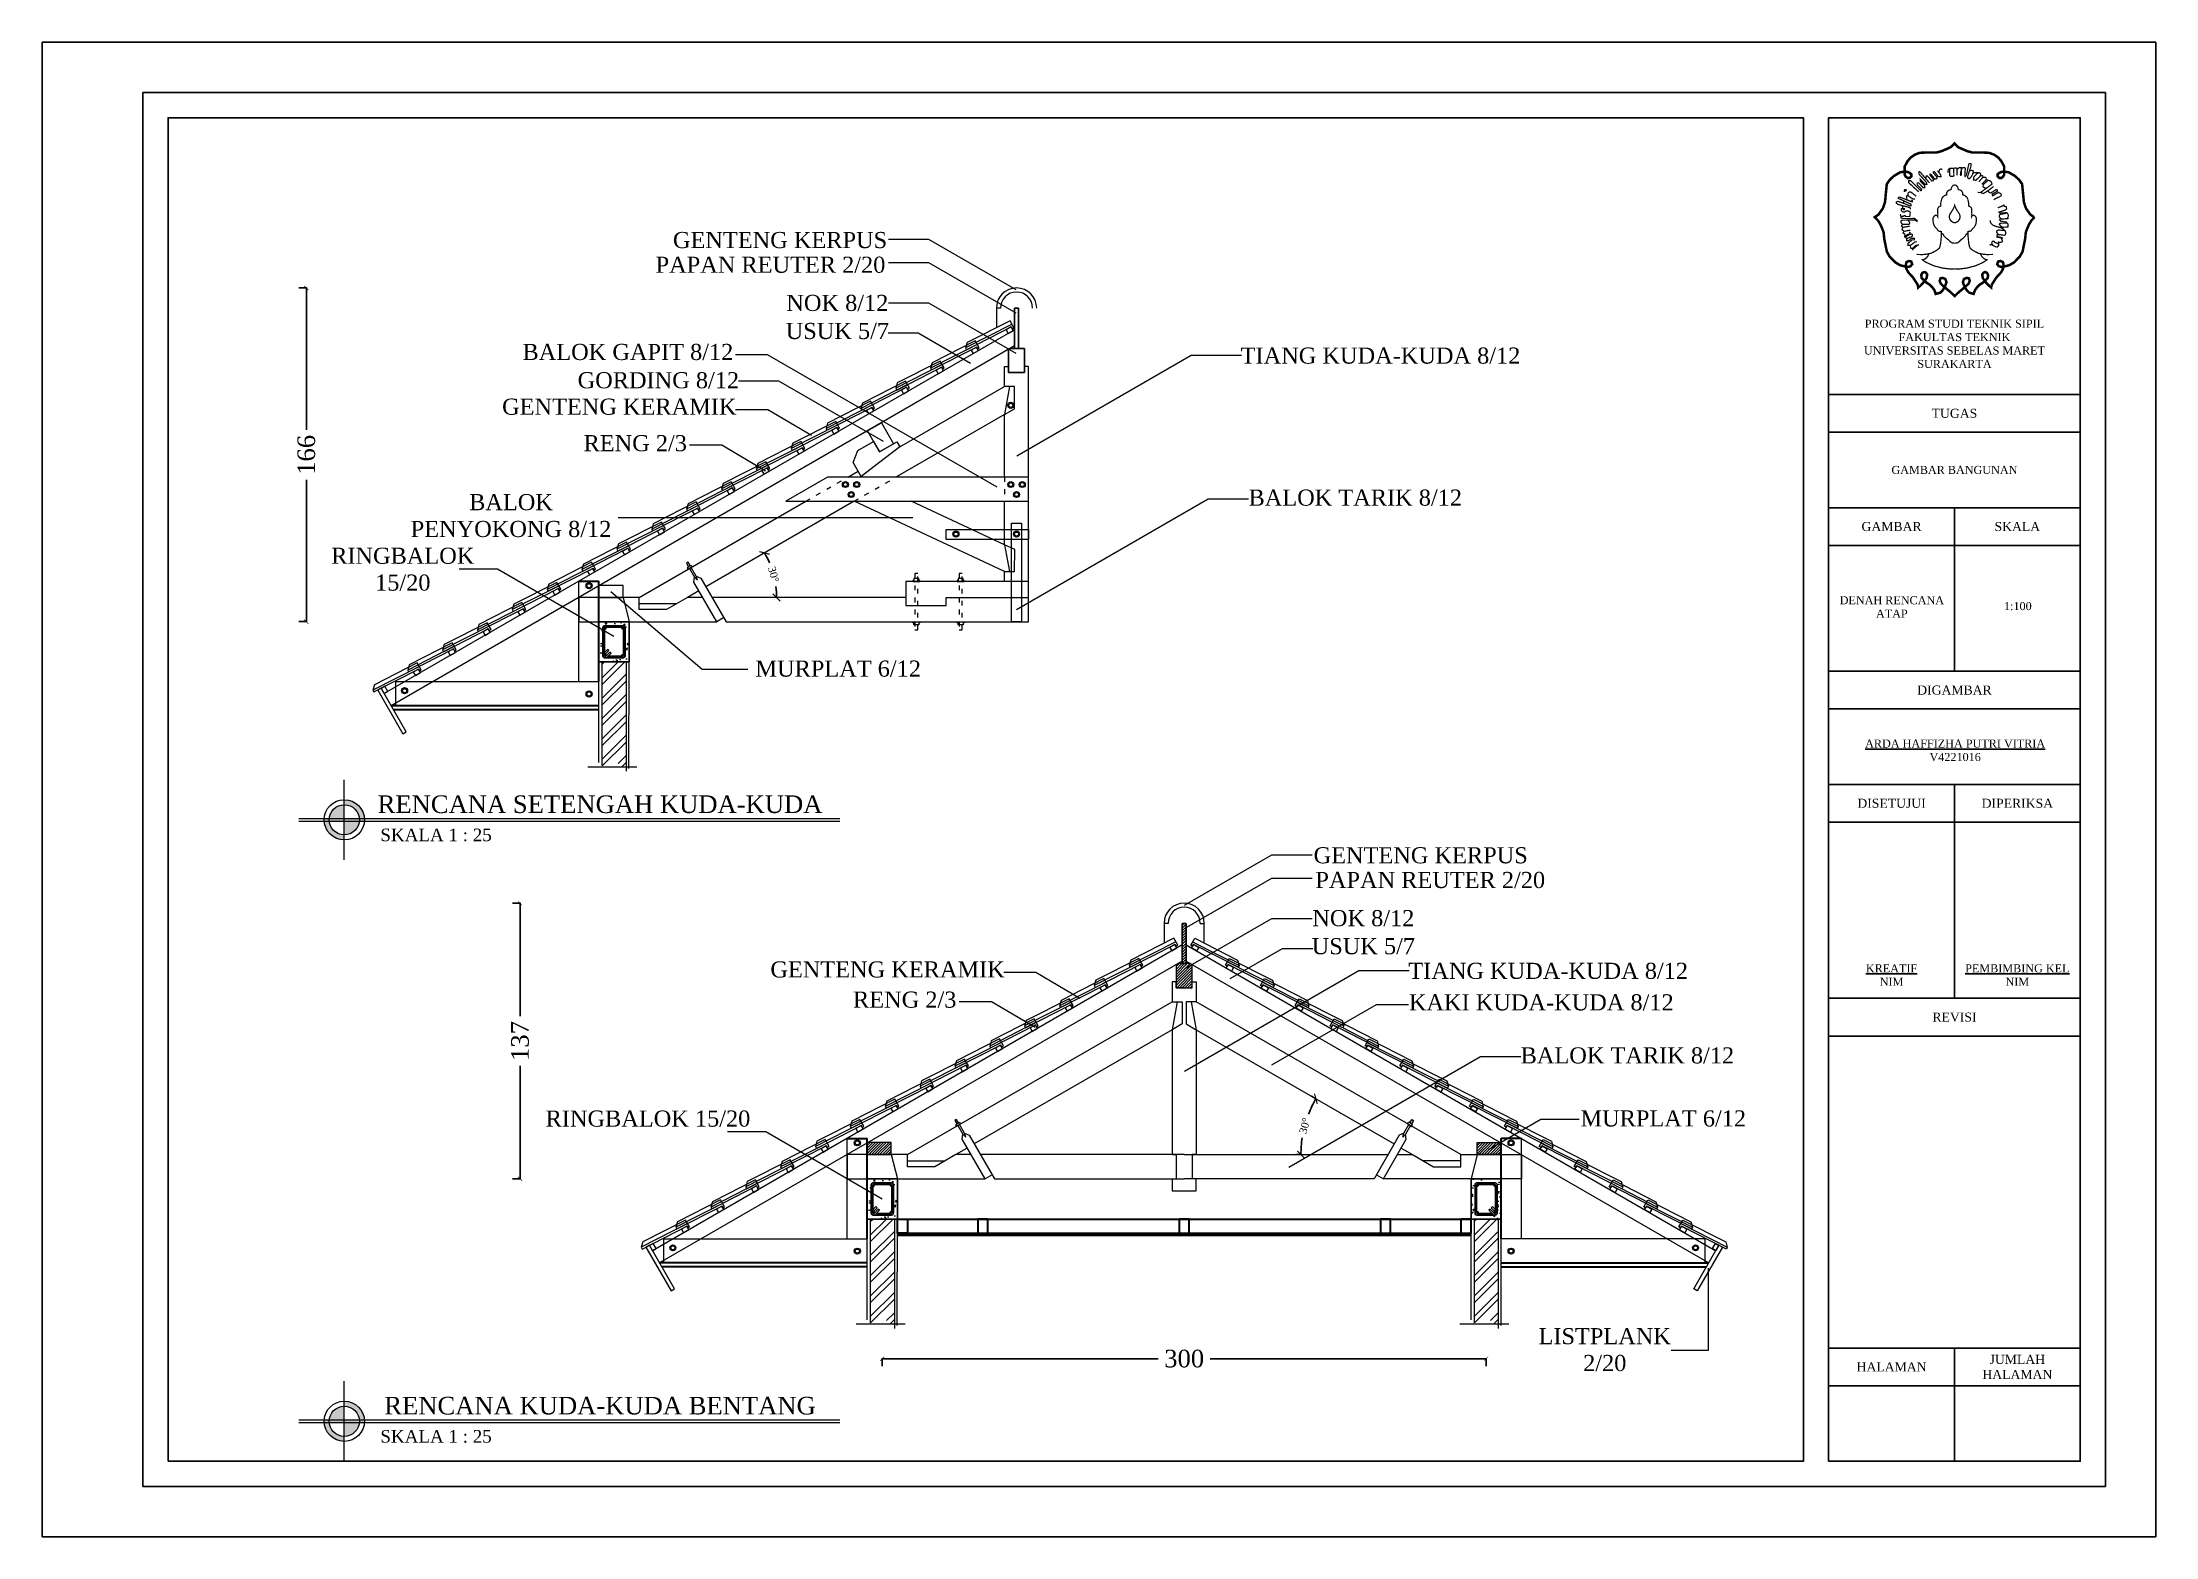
# Model space of a CAD drawing. Header units: millimetres. Extents: x -12161372 to 46643, y -9506984 to 15358.
# Drawn here: x 20638 to 24838, y -2444 to 526 of the extents above; entities that cross this region are included whole.
import ezdxf

# ---------------------------------------------------------------- set-up
doc = ezdxf.new("R2010")
doc.units = ezdxf.units.MM
for name, pattern in [('ACAD_ISO03W100', [30, 12, -18]), ('ACAD_ISO10W100', [18, 12, -3, 0, -3]), ('DASHED', [70, 50, -20])]:
    doc.linetypes.add(name, pattern=pattern)
for name, color, linetype, lineweight in [('atap', 220, 'Continuous', 0), ('dimensi', 50, 'Continuous', 5), ('dinding', 110, 'Continuous', 9), ('garis potongan', 3, 'ACAD_ISO10W100', 18), ('hatch', 7, 'Continuous', 5), ('kuda kuda', 7, 'Continuous', 30), ('Normalisasi', 7, 'Continuous', 0), ('plafond', 7, 'Continuous', 30), ('teks', 255, 'Continuous', 5)]:
    doc.layers.add(name, color=color, linetype=linetype, lineweight=lineweight)
doc.layers.add('balok', color=7, linetype='Continuous')
doc.layers.add('sloof', color=7, linetype='Continuous')
doc.styles.get("Standard").update_dxf_attribs({"font": 'arial.ttf'})
doc.styles.add('teks1', font='times.ttf', dxfattribs={"height": 35})
doc.styles.add('teks2', font='times.ttf', dxfattribs={"height": 15})
doc.styles.add('teks3', font='times.ttf', dxfattribs={"height": 25})
doc.styles.add('teks4', font='times.ttf', dxfattribs={"height": 8})
doc.linetypes.add('ZIGZAG', pattern='A,0.00254,-5.08,[131,ltypeshp.shx,S=5.08,R=0,X=-5.08,Y=0],-10.16,[131,ltypeshp.shx,S=5.08,R=180,X=5.08,Y=0],-5.08', length=20.32254)
doc.dimstyles.new('dimensi1', dxfattribs={"dimtxt": 35, "dimasz": 8, "dimexe": 15, "dimexo": 20, "dimgap": 15, "dimtad": 0, "dimdec": 0, "dimlfac": 0.25, "dimzin": 0, "dimdsep": 46, "dimtxsty": 'teks1', "dimblk": 'ARCHTICK', "dimcen": 0.09, "dimadec": 0, "dimazin": 0, "dimtfac": 1, "dimtdec": 0, "dimtix": 1, "dimtofl": 0, "dimtmove": 0, "dimatfit": 3, "dimldrblk": 'ARCHTICK', "dimfxl": 1, "dimfxlon": 1, "dimtolj": 1, "dimtzin": 0, "dimarcsym": 0})
doc.dimstyles.new('dimensi2', dxfattribs={"dimtxt": 15, "dimasz": 15, "dimexe": 10, "dimexo": 20, "dimgap": 10, "dimtad": 0, "dimdec": 0, "dimzin": 0, "dimdsep": 46, "dimtxsty": 'teks2', "dimblk": 'ARCHTICK', "dimcen": 0.09, "dimadec": 0, "dimazin": 0, "dimtfac": 1, "dimtdec": 0, "dimtix": 1, "dimtofl": 0, "dimtmove": 0, "dimatfit": 3, "dimldrblk": 'ARCHTICK', "dimfxl": 1, "dimfxlon": 1, "dimtolj": 1, "dimtzin": 0, "dimarcsym": 0})
pattern_1 = [(50, (4441.465, -1566.536), (36.436934, -3.187817), [3.81, -41.91]), (355, (4441.465, -1566.536), (-7.048684, 38.21137), [3.048, -33.52812]), (100.45144, (4444.5, -1566.802), (29.38825, 35.02355), [3.238, -35.61805]), (46.1842, (4441.465, -1556.376), (54.21581, -8.40847), [5.715, -62.865]), (96.63556, (4445.983, -1557.077), (47.48083, 49.48522), [4.857, -53.42712]), (351.18415, (4441.465, -1556.376), (47.48083, 49.48522), [4.572, -50.29195]), (21, (4446.545, -1558.916), (30.32288, -20.45304), [3.81, -41.91]), (326, (4446.545, -1558.916), (12.360406, 36.83759), [3.048, -33.528]), (71.45144, (4449.072, -1560.62), (42.683284, 16.384554), [3.238, -35.61799]), (37.5, (4441.465, -1566.536), (0.617721, 16.911008), [0, -33.1216, 0, -34.036, 0, -33.655]), (7.5, (4441.465, -1566.536), (13.363933, 20.036115), [0, -19.4056, 0, -32.3596, 0, -12.827]), (327.5, (4430.137, -1566.536), (27.118119, -1.145749), [0, -12.7, 0, -39.624, 0, -52.578]), (317.5, (4425.057, -1566.536), (29.625836, 5.085298), [0, -16.51, 0, -26.3144, 0, -37.338])]

msp = doc.modelspace()

# ---------------------------------------------------------------- texts
at = {"attachment_point": 5}
for s, insert, char_height, width in [('{\\fTimes New Roman|b0|i0|c0|p18;PROGRAM STUDI TEKNIK SIPIL\\PFAKULTAS TEKNIK\\PUNIVERSITAS SEBELAS MARET\\PSURAKARTA}', (24438.008, -73.506), 16, 500), ('{\\fTimes New Roman|b0|i0|c0|p18;TUGAS}', (24438.008, -211.657), 18, 500), ('{\\fTimes New Roman|b0|i0|c0|p18;GAMBAR BANGUNAN}', (24438.008, -324.157), 16, 500), ('{\\fTimes New Roman|b0|i0|c0|p18;GAMBAR}', (24313.008, -436.657), 18, 250), ('{\\fTimes New Roman|b0|i0|c0|p18;SKALA}', (24563.008, -436.657), 18, 250), ('{\\fTimes New Roman|b0|i0|c0|p18;DENAH RENCANA ATAP}', (24313.608, -596.305), 16, 250), ('{\\fTimes New Roman|b0|i0|c0|p18;1:100}', (24563.999, -594.86), 16, 250), ('{\\fTimes New Roman|b0|i0|c0|p18;DIGAMBAR}', (24438.008, -761.657), 18, 500), ('{\\fTimes New Roman|b0|i0|c0|p18;\\LARDA HAFFIZHA PUTRI VITRIA\\l\\PV4221016}', (24439.407, -881.388), 16, 500), ('{\\fTimes New Roman|b0|i0|c0|p18;DISETUJUI}', (24313.008, -986.657), 18, 250), ('{\\fTimes New Roman|b0|i0|c0|p18;DIPERIKSA}', (24563.008, -986.657), 18, 250), ('{\\fTimes New Roman|b0|i0|c0|p18;\\LKREATIF\\l\\PNIM}', (24313.008, -1327.941), 16, 250), ('{\\fTimes New Roman|b0|i0|c0|p18;\\LPEMBIMBING KEL\\l\\PNIM}', (24563.008, -1327.941), 16, 250), ('{\\fTimes New Roman|b0|i0|c0|p18;REVISI}', (24438.008, -1411.657), 18, 500), ('{\\fTimes New Roman|b0|i0|c0|p18;HALAMAN}', (24313.008, -2106.657), 18, 250), ('{\\fTimes New Roman|b0|i0|c0|p18;JUMLAH\\PHALAMAN}', (24563.008, -2106.657), 18, 250)]:
    msp.add_mtext(s, dxfattribs=dict(at, insert=insert, char_height=char_height, width=width))
at = {"layer": 'atap', "ltscale": 0.8, "char_height": 32, "attachment_point": 5, "style": 'teks4'}
for s, width, insert in [('GENTENG KERPUS', 474.17717, (22104.156, 132.568)), ('PAPAN REUTER 2/20', 520.89844, (22085.169, 83.485)), ('NOK 8/12', 279.38127, (22218.073, 7.629)), ('USUK 5/7', 394.39312, (22218.073, -48.148)), ('BALOK GAPIT 8/12', 524.16652, (21801.796, -89.833)), ('TIANG KUDA-KUDA 8/12', 576.61378, (23297.484, -97.083)), ('GORDING 8/12', 547.70375, (21862.365, -146.019)), ('GENTENG KERAMIK', 585.95098, (21784.693, -198.579)), ('RENG 2/3', 338.20206, (21816.424, -271.076)), ('BALOK\\PPENYOKONG 8/12', 429.53739, (21569.563, -414.944)), ('BALOK TARIK 8/12', 440.98587, (23247.265, -379.326)), ('RINGBALOK 15/20', 62.83616, (21354.422, -521.522)), ('MURPLAT 6/12', 330.67826, (22219.687, -719.138)), ('GENTENG KERPUS', 538.13639, (23377.293, -1090.107)), ('PAPAN REUTER 2/20', 573.66647, (23396.28, -1139.191)), ('NOK 8/12', 314.54994, (23263.375, -1215.047)), ('USUK 5/7', 285.57648, (23263.375, -1270.823)), ('GENTENG KERAMIK', 623.62396, (22317.868, -1316.984)), ('TIANG KUDA-KUDA 8/12', 696.9419, (23630.659, -1319.758)), ('RENG 2/3', 271.44294, (22351.944, -1376.989)), ('KAKI KUDA-KUDA 8/12', 691.67403, (23616.962, -1382.39)), ('BALOK TARIK 8/12', 559.1023, (23788.097, -1487.8)), ('RINGBALOK 15/20', 522.64552, (21841.699, -1613.39)), ('MURPLAT 6/12', 419.08732, (23859.405, -1613.051)), ('LISTPLANK 2/20', 71.20163, (23743.057, -2072.439))]:
    msp.add_mtext_dynamic_manual_height_columns(s, width=width, gutter_width=125, heights=[0], dxfattribs=dict(at, insert=insert))
at = {"layer": 'hatch', "ltscale": 0.8, "attachment_point": 5}
for s, width, insert, char_height, style in [('RENCANA SETENGAH KUDA-KUDA ', 983.82971, (21746.447, -988.639), 35, 'teks1'), ('SKALA 1 : 25', 254.73915, (21420.563, -1049.644), 25, 'teks3'), ('RENCANA KUDA-KUDA BENTANG ', 983.82971, (21746.447, -2183.903), 35, 'teks1'), ('SKALA 1 : 25', 254.73915, (21420.563, -2244.908), 25, 'teks3')]:
    msp.add_mtext_dynamic_manual_height_columns(s, width=width, gutter_width=125, heights=[0], dxfattribs=dict(at, insert=insert, char_height=char_height, style=style))

# ---------------------------------------------------------------- blocks, each defined once
blk = doc.blocks.new('_ArchTick')
at = {"color": 0, "linetype": 'ByBlock', "const_width": 0.15}
blk.add_lwpolyline([(-0.5, -0.5), (0.5, 0.5)], dxfattribs=at)
blk = doc.blocks.new('*D573')
at = {"layer": 'Defpoints', "color": 0, "ltscale": 0.8, "transparency": 16777216}
for p in [(22307.3, -1732.8), (23507.3, -1732.8), (23507.3, -2090.3)]:
    blk.add_point(p, dxfattribs=at)
at = {"layer": 'dimensi', "color": 0, "lineweight": -2, "ltscale": 0.8, "transparency": 16777216}
for p, q in [((22307.3, -2089.3), (22307.3, -2105.3)), ((22307.3, -2090.3), (22855.5, -2090.3)), ((23507.3, -2090.3), (22959.1, -2090.3)), ((23507.3, -2089.3), (23507.3, -2105.3))]:
    blk.add_line(p, q, dxfattribs=at)
at = {"layer": 'dimensi', "color": 0, "lineweight": -2, "ltscale": 0.8, "transparency": 16777216, "xscale": 8, "yscale": 8, "zscale": 8, "rotation": 180}
blk.add_blockref('_ArchTick', (22307.3, -2090.3), dxfattribs=at)
at = {"layer": 'dimensi', "color": 0, "lineweight": -2, "ltscale": 0.8, "transparency": 16777216, "xscale": 8, "yscale": 8, "zscale": 8}
blk.add_blockref('_ArchTick', (23507.3, -2090.3), dxfattribs=at)
at = {"layer": 'dimensi', "color": 0, "ltscale": 0.8, "transparency": 16777216, "insert": (22907.3, -2090.3), "char_height": 35, "attachment_point": 5, "style": 'teks1'}
blk.add_mtext('\\A1;300', dxfattribs=at)
blk = doc.blocks.new('*D574')
at = {"layer": 'Defpoints', "color": 0, "ltscale": 0.8, "transparency": 16777216}
for p in [(21587.5, -1185.2), (22907.3, -1185.2), (22277.3, -1732.8)]:
    blk.add_point(p, dxfattribs=at)
at = {"layer": 'dimensi', "color": 0, "lineweight": -2, "ltscale": 0.8, "transparency": 16777216}
for p, q in [((21588.5, -1185.2), (21572.5, -1185.2)), ((21587.5, -1185.2), (21587.5, -1409.4)), ((21587.5, -1732.8), (21587.5, -1508.6)), ((21588.5, -1732.8), (21572.5, -1732.8))]:
    blk.add_line(p, q, dxfattribs=at)
at = {"layer": 'dimensi', "color": 0, "lineweight": -2, "ltscale": 0.8, "transparency": 16777216, "xscale": 8, "yscale": 8, "zscale": 8}
for p, rotation in [((21587.5, -1185.2), 90), ((21587.5, -1732.8), 270)]:
    blk.add_blockref('_ArchTick', p, dxfattribs=dict(at, rotation=rotation))
at = {"layer": 'dimensi', "color": 0, "ltscale": 0.8, "transparency": 16777216, "insert": (21587.5, -1459), "char_height": 35, "attachment_point": 5, "rotation": 90, "style": 'teks1'}
blk.add_mtext('\\A1;137', dxfattribs=at)
blk = doc.blocks.new('*D575')
at = {"layer": 'Defpoints', "color": 0, "ltscale": 0.8, "transparency": 16777216}
for p in [(23152.7, -1608.9), (23338.4, -1671.6), (23330.8, -1684.8), (23361.3, -1684.8), (23361.3, -1684.8)]:
    blk.add_point(p, dxfattribs=at)
at = {"layer": 'dimensi', "color": 0, "lineweight": -2, "ltscale": 0.8, "transparency": 16777216}
for p, q in [((23169, -1573.8), (23160.4, -1568.8)), ((23139.3, -1684.8), (23129.3, -1684.8))]:
    blk.add_line(p, q, dxfattribs=at)
for start, end in [(150, 158.6703), (171.3297, 180)]:
    blk.add_arc((23361.3, -1684.8), 222, start, end, dxfattribs=at)
at = {"layer": 'dimensi', "color": 0, "lineweight": -2, "ltscale": 0.8, "transparency": 16777216, "xscale": 15, "yscale": 15, "zscale": 15}
for p, rotation in [((23169, -1573.8), 59.9999999999439), ((23139.3, -1684.8), 270.0000000000014)]:
    blk.add_blockref('_ArchTick', p, dxfattribs=dict(at, rotation=rotation))
at = {"layer": 'dimensi', "color": 0, "ltscale": 0.8, "transparency": 16777216, "insert": (23146.8, -1627.4), "char_height": 15, "attachment_point": 5, "rotation": 75, "style": 'teks2'}
blk.add_mtext('\\A1;30°', dxfattribs=at)
blk = doc.blocks.new('*D576')
at = {"layer": 'balok', "color": 0, "lineweight": -2, "ltscale": 0.8, "transparency": 16777216}
for p, q in [((21163.8, 37.5), (21147.8, 37.5)), ((21162.8, 37.5), (21162.8, -244.3)), ((21162.8, -625.6), (21162.8, -343.8)), ((21163.8, -625.6), (21147.8, -625.6))]:
    blk.add_line(p, q, dxfattribs=at)
at = {"layer": 'Defpoints', "color": 0, "ltscale": 0.8, "transparency": 16777216}
for p in [(21162.8, 37.5), (22574.1, 37.5), (21804.1, -625.6)]:
    blk.add_point(p, dxfattribs=at)
at = {"layer": 'balok', "color": 0, "lineweight": -2, "ltscale": 0.8, "transparency": 16777216, "xscale": 8, "yscale": 8, "zscale": 8}
for p, rotation in [((21162.8, 37.5), 90), ((21162.8, -625.6), 270)]:
    blk.add_blockref('_ArchTick', p, dxfattribs=dict(at, rotation=rotation))
at = {"layer": 'balok', "color": 0, "ltscale": 0.8, "transparency": 16777216, "insert": (21162.8, -294.1), "char_height": 35, "attachment_point": 5, "rotation": 90, "style": 'teks1'}
blk.add_mtext('\\A1;166', dxfattribs=at)
blk = doc.blocks.new('*D572')
at = {"layer": 'atap', "color": 0, "lineweight": -2, "ltscale": 0.8, "transparency": 16777216}
for start, end in [(22.9457, 30), (0, 7.0543)]:
    blk.add_arc((21920.1, -577.6), 177.1, start, end, dxfattribs=at)
at = {"layer": 'Defpoints', "color": 0, "ltscale": 0.8, "transparency": 16777216}
for p in [(22251.4, -386.4), (21956.9, -556.4), (21969.1, -577.6), (22094.5, -546.9), (22354.1, -577.6)]:
    blk.add_point(p, dxfattribs=at)
at = {"layer": 'atap', "color": 0, "lineweight": -2, "ltscale": 0.8, "transparency": 16777216, "xscale": 15, "yscale": 15, "zscale": 15}
for p, rotation in [((22073.5, -489.1), 120.0000000000049), ((22097.2, -577.6), 270.0000000000001)]:
    blk.add_blockref('_ArchTick', p, dxfattribs=dict(at, rotation=rotation))
at = {"layer": 'atap', "color": 0, "ltscale": 0.8, "transparency": 16777216, "insert": (22091.2, -531.8), "char_height": 15, "attachment_point": 5, "rotation": 285, "style": 'teks2'}
blk.add_mtext('\\A1;30°', dxfattribs=at)

# ---------------------------------------------------------------- dimensions: what is measured, and where the dimension line sits
at = {"layer": 'atap', "ltscale": 0.8}
dim = msp.add_angular_dim_2l(base=(22094.544, -546.887), line1=((22251.446, -386.359), (21956.886, -556.423)), line2=((22354.137, -577.64), (21969.136, -577.64)), dimstyle='dimensi2', override={"dimfxl": 0}, dxfattribs=at)
dim.commit()
dim.dimension.update_dxf_attribs({"geometry": '*D572', "text_midpoint": (22091.2, -531.804)})
at = {"layer": 'balok', "ltscale": 0.8}
dim = msp.add_linear_dim(base=(21162.8, 37.516), p1=(21804.137, -625.64), p2=(22574.137, 37.516), angle=90, dimstyle='dimensi1', dxfattribs=at)
dim.commit()
dim.dimension.update_dxf_attribs({"geometry": '*D576', "text_midpoint": (21162.8, -294.062)})
at = {"layer": 'dimensi', "ltscale": 0.8}
dim = msp.add_linear_dim(base=(21587.51, -1185.159), p1=(22277.312, -1732.846), p2=(22907.312, -1185.159), angle=90, dimstyle='dimensi1', dxfattribs=at)
dim.commit()
dim.dimension.update_dxf_attribs({"geometry": '*D574', "text_midpoint": (21587.51, -1459.002)})
dim = msp.add_angular_dim_2l(base=(23152.654, -1608.9), line1=((23338.419, -1671.628), (23361.312, -1684.846)), line2=((23330.788, -1684.846), (23361.312, -1684.846)), dimstyle='dimensi2', override={"dimfxl": 0}, dxfattribs=at)
dim.commit()
dim.dimension.update_dxf_attribs({"geometry": '*D575', "text_midpoint": (23146.829, -1627.375)})
dim = msp.add_linear_dim(base=(23507.312, -2090.327), p1=(22307.312, -1732.846), p2=(23507.312, -1732.846), text='300', dimstyle='dimensi1', dxfattribs=at)
dim.commit()
dim.dimension.update_dxf_attribs({"geometry": '*D573', "text_midpoint": (22907.312, -2090.327)})

# ---------------------------------------------------------------- hatches: boundary and pattern name
at = {"layer": 'hatch'}
h = msp.add_hatch(dxfattribs=at)
h.set_pattern_fill('AR-CONC', color=256, scale=0.2)
h.set_pattern_definition([(50, (3908.29, -459.33), (36.436934, -3.187817), [3.81, -41.91]), (355, (3908.29, -459.33), (-7.048684, 38.21137), [3.048, -33.52812]), (100.45144, (3911.326, -459.596), (29.38825, 35.02355), [3.238, -35.61805]), (46.1842, (3908.29, -449.17), (54.21581, -8.40847), [5.715, -62.865]), (96.63556, (3912.81, -449.87), (47.48083, 49.48522), [4.857, -53.42712]), (351.18415, (3908.29, -449.17), (47.48083, 49.48522), [4.572, -50.29195]), (21, (3913.37, -451.71), (30.32288, -20.45304), [3.81, -41.91]), (326, (3913.37, -451.71), (12.360406, 36.83759), [3.048, -33.528]), (71.45144, (3915.897, -453.415), (42.683284, 16.384554), [3.238, -35.61799]), (37.5, (3908.29, -459.331), (0.617721, 16.911008), [0, -33.1216, 0, -34.036, 0, -33.655]), (7.5, (3908.29, -459.33), (13.363933, 20.036115), [0, -19.4056, 0, -32.3596, 0, -12.827]), (327.5, (3896.962, -459.331), (27.118119, -1.145749), [0, -12.7, 0, -39.624, 0, -52.578]), (317.5, (3891.882, -459.33), (29.625836, 5.085298), [0, -16.51, 0, -26.3144, 0, -37.338])])
h.paths.add_polyline_path([(21789.696, -638.629, 1), (21792.896, -638.629, 1)], flags=0)
h.paths.add_polyline_path([(21804.137, -625.64), (21744.137, -625.64), (21744.137, -705.64), (21804.137, -705.64)])
h.paths.add_polyline_path([(21796.137, -693.64, -0.41421356), (21792.137, -697.64), (21756.137, -697.64, -0.41421356), (21752.137, -693.64), (21752.137, -637.64, -0.41421356), (21756.137, -633.64), (21792.137, -633.64, -0.41421356), (21796.137, -637.64)], flags=16)
h.paths.add_polyline_path([(21758.577, -692.651, 1), (21755.377, -692.651, 1)], flags=0)
at = {"layer": 'hatch', "ltscale": 0.8}
h = msp.add_hatch(dxfattribs=at)
h.set_pattern_fill('ANSI32', color=256, scale=3)
h.set_pattern_definition([(45, (16155.516, -36600.298), (-20.205576, 20.205576), []), (45, (16168.986, -36600.298), (-20.205576, 20.205576), [])])
h.paths.add_polyline_path([(21798.137, -705.64), (21750.137, -705.64), (21750.137, -911.539), (21752.437, -913.834), (21770.732, -913.834), (21779.888, -904.681), (21789.028, -913.834), (21798.137, -913.834)])
h = msp.add_hatch(color=256, dxfattribs=at)
h.dxf.hatch_style = 1
h.paths.add_polyline_path([(21238.191, -989.393, 0.38998328), (21208.295, -1016.893), (21238.191, -1016.893)])
h.paths.add_polyline_path([(21238.191, -1021.893), (21238.191, -1016.893), (21208.295, -1016.893, 0.02086055), (21208.191, -1019.393, 0.02086055), (21208.295, -1021.893)])
h.paths.add_polyline_path([(21238.191, -1016.893), (21238.191, -1021.893), (21268.086, -1021.893, 0.02086055), (21268.191, -1019.393, 0.02086055), (21268.086, -1016.893)])
h.paths.add_polyline_path([(21238.191, -1021.893), (21238.191, -1049.393, 0.38998328), (21268.086, -1021.893)])
h.paths.add_polyline_path([(21238.191, -979.393), (21238.191, -989.393, -0.38998328), (21268.086, -1016.893), (21278.113, -1016.893, 0.39601219)])
h.paths.add_polyline_path([(21278.113, -1021.893, 0.01563646), (21278.191, -1019.393, 0.01563646), (21278.113, -1016.893), (21268.086, -1016.893, -0.02086055), (21268.191, -1019.393, -0.02086055), (21268.086, -1021.893)])
h.paths.add_polyline_path([(21208.295, -1021.893), (21198.269, -1021.893, 0.39601219), (21238.191, -1059.393), (21238.191, -1049.393, -0.38998328)])
h.paths.add_polyline_path([(21198.269, -1016.893, 0.01563646), (21198.191, -1019.393, 0.01563646), (21198.269, -1021.893), (21208.295, -1021.893, -0.02086055), (21208.191, -1019.393, -0.02086055), (21208.295, -1016.893)])
h = msp.add_hatch(dxfattribs=at)
h.set_pattern_fill('ANSI31', color=256, scale=1.2)
h.set_pattern_definition([(45, (17666.5867, -30125.2214), (-2.69407684, 2.69407684), [])])
h.paths.add_polyline_path([(22325.312, -1660.846), (22278.9, -1660.846), (22277.312, -1661.762), (22277.312, -1684.846), (22325.312, -1684.846)])
h.paths.add_polyline_path([(22923.312, -1307.269), (22919.657, -1305.159), (22894.967, -1305.159), (22891.312, -1307.269), (22891.312, -1353.159), (22923.312, -1353.159)])
h.paths.add_polyline_path([(22911.312, -1225.159), (22903.312, -1225.159), (22903.312, -1305.159), (22911.312, -1305.159)])
h.paths.add_polyline_path([(23489.312, -1660.846), (23489.312, -1684.846), (23537.312, -1684.846), (23537.312, -1661.762), (23535.724, -1660.846)])
at = {"layer": 'hatch'}
h = msp.add_hatch(dxfattribs=at)
h.set_pattern_fill('AR-CONC', color=256, scale=0.2)
h.set_pattern_definition(pattern_1)
h.paths.add_polyline_path([(22322.871, -1745.834, 1), (22326.071, -1745.834, 1)], flags=0)
h.paths.add_polyline_path([(22337.312, -1732.846), (22277.312, -1732.846), (22277.312, -1812.846), (22337.312, -1812.846)])
h.paths.add_polyline_path([(22329.312, -1800.846, -0.41421356), (22325.312, -1804.846), (22289.312, -1804.846, -0.41421356), (22285.312, -1800.846), (22285.312, -1744.846, -0.41421356), (22289.312, -1740.846), (22325.312, -1740.846, -0.41421356), (22329.312, -1744.846)], flags=16)
h.paths.add_polyline_path([(22291.752, -1799.857, 1), (22288.552, -1799.857, 1)], flags=0)
h = msp.add_hatch(dxfattribs=at)
h.set_pattern_fill('AR-CONC', color=256, scale=0.2)
h.set_pattern_definition(pattern_1)
h.paths.add_polyline_path([(23491.752, -1799.857, 1), (23488.552, -1799.857, 1)], flags=0)
h.paths.add_polyline_path([(23477.312, -1812.846), (23537.312, -1812.846), (23537.312, -1732.846), (23477.312, -1732.846)])
h.paths.add_polyline_path([(23485.312, -1744.846, -0.41421356), (23489.312, -1740.846), (23525.312, -1740.846, -0.41421356), (23529.312, -1744.846), (23529.312, -1800.846, -0.41421356), (23525.312, -1804.846), (23489.312, -1804.846, -0.41421356), (23485.312, -1800.846)], flags=16)
h.paths.add_polyline_path([(23522.871, -1745.834, 1), (23526.071, -1745.834, 1)], flags=0)
at = {"layer": 'hatch', "ltscale": 0.8}
h = msp.add_hatch(dxfattribs=at)
h.set_pattern_fill('ANSI32', color=256, scale=3)
h.set_pattern_definition([(45, (16688.69, -37707.503), (-20.205576, 20.205576), []), (45, (16702.16, -37707.503), (-20.205576, 20.205576), [])])
h.paths.add_polyline_path([(22331.312, -1812.846), (22283.312, -1812.846), (22283.312, -2018.744), (22285.612, -2021.039), (22303.907, -2021.039), (22313.063, -2011.886), (22322.203, -2021.039), (22331.312, -2021.039)])
h = msp.add_hatch(dxfattribs=at)
h.set_pattern_fill('ANSI32', color=256, scale=3)
h.set_pattern_definition([(45, (17888.69, -37707.503), (-20.205576, 20.205576), []), (45, (17902.16, -37707.503), (-20.205576, 20.205576), [])])
h.paths.add_polyline_path([(23531.312, -1812.846), (23483.312, -1812.846), (23483.312, -2018.744), (23485.612, -2021.039), (23503.907, -2021.039), (23513.063, -2011.886), (23522.203, -2021.039), (23531.312, -2021.039)])
h = msp.add_hatch(color=256, dxfattribs=at)
h.dxf.hatch_style = 1
h.paths.add_polyline_path([(21238.191, -2184.657, 0.38998328), (21208.295, -2212.157), (21238.191, -2212.157)])
h.paths.add_polyline_path([(21238.191, -2217.157), (21238.191, -2212.157), (21208.295, -2212.157, 0.02086055), (21208.191, -2214.657, 0.02086055), (21208.295, -2217.157)])
h.paths.add_polyline_path([(21238.191, -2212.157), (21238.191, -2217.157), (21268.086, -2217.157, 0.02086055), (21268.191, -2214.657, 0.02086055), (21268.086, -2212.157)])
h.paths.add_polyline_path([(21238.191, -2217.157), (21238.191, -2244.657, 0.38998328), (21268.086, -2217.157)])
h.paths.add_polyline_path([(21238.191, -2174.657), (21238.191, -2184.657, -0.38998328), (21268.086, -2212.157), (21278.113, -2212.157, 0.39601219)])
h.paths.add_polyline_path([(21278.113, -2217.157, 0.01563646), (21278.191, -2214.657, 0.01563646), (21278.113, -2212.157), (21268.086, -2212.157, -0.02086055), (21268.191, -2214.657, -0.02086055), (21268.086, -2217.157)])
h.paths.add_polyline_path([(21208.295, -2217.157), (21198.269, -2217.157, 0.39601219), (21238.191, -2254.657), (21238.191, -2244.657, -0.38998328)])
h.paths.add_polyline_path([(21198.269, -2212.157, 0.01563646), (21198.191, -2214.657, 0.01563646), (21198.269, -2217.157), (21208.295, -2217.157, -0.02086055), (21208.191, -2214.657, -0.02086055), (21208.295, -2212.157)])

# ---------------------------------------------------------------- linework, layer by layer
for p, q in [((24188.008, -174.157), (24688.008, -174.157)), ((24188.008, -249.157), (24688.008, -249.157)), ((24188.008, -399.157), (24688.008, -399.157)), ((24438.008, -724.157), (24438.008, -399.157)), ((24188.008, -474.157), (24688.008, -474.157)), ((24188.008, -724.157), (24688.008, -724.157)), ((24188.008, -799.157), (24688.008, -799.157)), ((24188.008, -949.157), (24688.008, -949.157)), ((24438.008, -949.157), (24438.008, -1374.157)), ((24188.008, -1024.157), (24688.008, -1024.157)), ((24188.008, -1374.157), (24688.008, -1374.157)), ((24188.008, -1449.157), (24688.008, -1449.157)), ((24188.008, -2069.157), (24688.008, -2069.157)), ((24438.008, -2294.157), (24438.008, -2069.157)), ((24188.008, -2144.157), (24688.008, -2144.157))]:
    msp.add_line(p, q)
for points in [[(20638.008, -2444.157), (24838.008, -2444.157), (24838.008, 525.843), (20638.008, 525.843)], [(20838.008, -2344.157), (24738.008, -2344.157), (24738.008, 425.843), (20838.008, 425.843)], [(20888.008, -2294.157), (24138.008, -2294.157), (24138.008, 375.843), (20888.008, 375.843)], [(24188.008, -2294.157), (24688.008, -2294.157), (24688.008, 375.843), (24188.008, 375.843)]]:
    msp.add_lwpolyline(points, close=True)
at = {"color": 0, "lineweight": -3}
for points, const_width in [([(24597.403, 178.288), (24591.106, 171.828), (24586.461, 164.35), (24582.331, 155.067), (24579.766, 148.147), (24578.418, 134.429), (24575.709, 121.595), (24573.397, 109.736), (24567.622, 99.639), (24556.532, 88.416), (24546.676, 82.672), (24538.448, 80.603), (24531.163, 79.39), (24526.447, 80.622), (24522.9, 84.922), (24524.876, 90.127), (24529.342, 91.116), (24534.198, 89.095), (24535.615, 83.838), (24534.389, 75.281), (24530.747, 68.609), (24525.688, 63.15), (24521.236, 58.298), (24517.998, 53.243), (24515.165, 48.795), (24512.534, 44.752), (24511.118, 39.9), (24511.118, 38.484), (24505.654, 42.932), (24501.202, 47.785), (24498.774, 51.424), (24494.322, 57.085), (24493.108, 64.161), (24495.738, 68.002), (24498.976, 69.215), (24502.821, 67.396), (24504.845, 63.352), (24504.237, 57.489), (24501.809, 54.861), (24498.774, 51.626), (24495.334, 48.593), (24488.251, 44.145), (24483.394, 39.495), (24479.145, 33.632), (24477.461, 29.577), (24476.166, 25.695), (24467.1, 28.283), (24462.567, 32.812), (24459.977, 36.693), (24457.71, 40.899), (24454.756, 48.964), (24456.873, 55.307), (24462.219, 57.533), (24466.785, 56.642), (24468.456, 51.635), (24466.006, 45.96), (24460.437, 40.73), (24454.868, 35.945), (24449.745, 31.717), (24444.844, 27.599), (24438.495, 21.368), (24432.147, 27.599), (24427.246, 31.717), (24422.123, 35.945), (24416.554, 40.73), (24410.985, 45.96), (24408.535, 51.635), (24410.206, 56.642), (24414.772, 57.533), (24420.118, 55.307), (24422.234, 48.964), (24419.28, 40.899), (24417.014, 36.693), (24414.424, 32.812), (24409.891, 28.283), (24400.825, 25.695), (24399.53, 29.577), (24397.846, 33.632), (24393.597, 39.495), (24388.74, 44.145), (24381.657, 48.593), (24378.217, 51.626), (24375.182, 54.861), (24372.753, 57.489), (24372.146, 63.352), (24374.17, 67.396), (24378.015, 69.215), (24381.253, 68.002), (24383.883, 64.161), (24382.669, 57.085), (24378.217, 51.424), (24375.789, 47.785), (24371.337, 42.932), (24365.873, 38.484), (24365.873, 39.9), (24364.457, 44.752), (24361.826, 48.795), (24358.993, 53.243), (24355.755, 58.298), (24351.303, 63.15), (24346.244, 68.609), (24342.602, 75.281), (24341.376, 83.838), (24342.792, 89.095), (24347.649, 91.116), (24352.115, 90.127), (24354.091, 84.922), (24350.544, 80.622), (24345.828, 79.39), (24338.543, 80.603), (24330.315, 82.672), (24320.459, 88.416), (24309.369, 99.639), (24303.594, 109.736), (24301.282, 121.595), (24298.573, 134.429), (24297.225, 148.147), (24294.659, 155.067), (24290.53, 164.35), (24285.884, 171.828), (24279.588, 178.288), (24286.765, 183.069), (24295.735, 195.616), (24299.972, 207.65), (24303.509, 243.864), (24309.108, 252.108), (24317.654, 260.058), (24330.031, 267.418), (24339.579, 268.949), (24346.645, 267.744), (24352.163, 263.681), (24352.163, 259.184), (24349.114, 256.282), (24345.2, 255.838), (24341.408, 258.555), (24339.19, 262.701), (24339.19, 266.441), (24339.19, 279.115), (24344.778, 289.51), (24350.859, 296.659), (24358.873, 302.235), (24368.604, 306.095), (24380.636, 306.734), (24392.909, 306.734), (24402.434, 306.734), (24412.508, 309.479), (24422.949, 313.871), (24431.048, 317.581), (24438.008, 324.902), (24444.969, 317.581), (24453.067, 313.871), (24463.508, 309.479), (24473.583, 306.734), (24483.108, 306.734), (24495.38, 306.734), (24507.412, 306.095), (24517.143, 302.235), (24525.157, 296.659), (24531.239, 289.51), (24536.827, 279.115), (24536.827, 266.441), (24536.827, 262.701), (24534.608, 258.555), (24530.816, 255.838), (24526.902, 256.282), (24523.853, 259.184), (24523.853, 263.681), (24529.371, 267.744), (24536.438, 268.949), (24545.986, 267.418), (24558.363, 260.058), (24566.909, 252.108), (24572.508, 243.864), (24576.044, 207.65), (24580.281, 195.616), (24589.252, 183.069), (24596.429, 178.288)], 5), ([(24366.897, 228.681), (24347.148, 246.669), (24346.729, 249.737), (24347.078, 250.574), (24350.916, 250.643), (24371.154, 230.912), (24372.48, 231.261), (24372.829, 233.771), (24364.036, 242.347), (24363.896, 246.46), (24366.688, 246.46), (24375.759, 236.839), (24379.179, 236.63), (24378.9, 241.161), (24370.386, 249.458), (24370.037, 253.223), (24379.598, 243.741), (24383.226, 243.602), (24382.29, 247.44), (24369.248, 261.897), (24367.231, 264.604), (24367.421, 268.03), (24369.049, 268.712), (24388.364, 246.369)], 2.5), ([(24381.531, 252.62), (24381.762, 260.28), (24384.138, 260.356), (24392.811, 250.364), (24396.253, 250.677), (24396.566, 253.021), (24389.526, 261.775), (24389.438, 263.505), (24391.312, 263.505), (24398.747, 254.325), (24401.226, 254.204), (24403.1, 255.11), (24403.341, 257.586), (24395.906, 266.524), (24395.968, 268.398), (24398.332, 268.474), (24405.499, 259.257), (24408.092, 258.876), (24411.142, 258.799), (24410.712, 262.535), (24404.246, 270.458)], 2.5), ([(24406.835, 266.501), (24407.893, 270.825), (24408.759, 273.036), (24410.49, 273.901), (24411.741, 273.997), (24412.51, 273.708), (24413.087, 273.036), (24413.472, 272.459)], 2.5), ([(24425.092, 266.381), (24425.662, 272.832), (24428.321, 275.109), (24436.487, 275.299), (24436.867, 260.879), (24435.158, 259.171), (24430.41, 259.171), (24428.511, 261.638), (24428.511, 275.113)], 2.5), ([(24436.487, 275.299), (24441.235, 276.247), (24441.235, 276.247), (24442.857, 275.367), (24442.951, 261.53)], 2.5), ([(24442.904, 268.449), (24443.447, 272.846), (24444.231, 273.813), (24446.121, 275.748), (24447.228, 276.485), (24451.608, 276.623), (24451.45, 262.118), (24450.505, 261.529), (24449.915, 263.298), (24450.269, 267.425), (24452.292, 273.682), (24453.222, 276.007), (24456.835, 276.871), (24459.101, 276.305), (24459.857, 274.796), (24459.101, 270.644), (24458.535, 260.832), (24459.101, 259.134), (24460.99, 260.455), (24462.69, 265.927), (24463.634, 269.701), (24464.956, 277.06), (24466.278, 282.532), (24467.6, 284.985), (24470.433, 284.985), (24471.189, 283.287), (24470.811, 279.702), (24464.767, 260.832), (24464.201, 258.002), (24464.956, 255.738), (24466.656, 254.605), (24468.545, 255.36), (24471.566, 258.945), (24474.022, 263.474), (24475.344, 268.003), (24474.777, 270.833), (24472.511, 271.21), (24469.678, 270.833), (24467.6, 270.644)], 2.5), ([(24474.282, 265.552), (24479.007, 266.901), (24482.72, 266.901), (24487.108, 266.564), (24489.808, 264.878), (24490.146, 261.168), (24486.433, 257.122), (24480.358, 251.389), (24475.632, 252.4), (24476.645, 258.133), (24479.682, 261.506), (24482.72, 264.878), (24485.083, 265.552)], 2.5), ([(24501.003, 252.663), (24504.828, 251.499), (24508.321, 250.669), (24510.816, 248.675), (24512.146, 246.348), (24512.479, 243.856), (24500.67, 235.215), (24489.86, 227.239), (24484.038, 227.405)], 2.5), ([(24490.146, 261.168), (24494.35, 260.306), (24494.516, 257.648), (24486.2, 248.176)], 2.5), ([(24494.516, 257.648), (24498.841, 257.481), (24501.003, 256.318), (24501.003, 252.663), (24492.188, 243.523)], 2.5), ([(24504.828, 251.499), (24495.348, 243.191), (24494.849, 238.538), (24497.011, 237.209), (24500.67, 235.215)], 2.5), ([(24340.421, 199.633), (24335.062, 200.799), (24331.567, 201.965), (24326.38, 203.45), (24322.569, 205.738), (24322.329, 208.355), (24325.3, 209.749), (24336.931, 205.935), (24340.832, 204.262), (24345.826, 202.095), (24350.018, 200.326)], 2.5), ([(24350.064, 200.372), (24351.858, 200.925), (24351.723, 204.022), (24326.19, 215.846), (24327.142, 217.754), (24329.429, 218.135), (24351.341, 209.553), (24354.581, 208.981), (24354.2, 211.078), (24352.485, 212.604)], 2.5), ([(24336.778, 204.505), (24337.066, 206.383), (24337.103, 208.333), (24337.066, 211.005)], 2.5), ([(24343.527, 212.635), (24343.435, 214.904), (24342.972, 217.081), (24342.694, 219.674), (24343.527, 220.97), (24344.776, 221.341), (24347.691, 219.535), (24350.791, 217.405), (24353.011, 215.969), (24355.056, 214.626), (24357.277, 214.441), (24359.405, 214.487)], 2.5), ([(24346.234, 220.438), (24345.601, 223.386), (24345.64, 225.094), (24346.028, 226.569), (24347.152, 227.772), (24348.897, 228.393), (24350.952, 228.276), (24352.372, 227.372), (24353.55, 226.724), (24354.907, 225.56), (24356.542, 223.986), (24357.801, 223.119), (24358.903, 222.253), (24360.398, 220.993), (24361.421, 220.126), (24362.051, 219.496)], 2.5), ([(24489.86, 227.239), (24495.681, 225.245), (24505.327, 231.227), (24515.805, 239.203)], 2.5), ([(24505.327, 231.227), (24506.159, 228.236), (24507.988, 227.073), (24510.483, 226.408), (24520.882, 233.126), (24523.456, 232.058), (24523.456, 232.058), (24523.3, 229.916), (24511.99, 223.366)], 2.5), ([(24511.99, 223.366), (24515.802, 221.76), (24526.252, 228.025)], 2.5), ([(24515.802, 221.76), (24512.899, 220.136)], 2.5), ([(24521.027, 224.892), (24524.604, 227.035), (24527.599, 226.273), (24529.387, 225.635), (24530.514, 224.464), (24531.191, 222.796), (24530.199, 220.227), (24517.255, 213.835), (24516.522, 212.463)], 2.5), ([(24330.74, 184.361), (24330.891, 181.338), (24332.402, 180.279), (24333.761, 179.826), (24335.574, 179.675), (24337.085, 180.279), (24337.84, 181.338), (24338.444, 181.489), (24339.955, 181.489), (24340.408, 180.582), (24341.163, 179.523), (24349.169, 179.675), (24349.773, 183.303), (24349.924, 186.025), (24350.226, 187.839), (24349.32, 189.2), (24347.356, 190.107), (24345.09, 190.56), (24342.372, 190.56), (24340.559, 190.107), (24339.048, 188.444), (24336.934, 188.292), (24334.517, 189.048), (24333.157, 190.409), (24332.402, 191.921), (24332.402, 193.282), (24332.553, 194.945), (24333.913, 195.55), (24336.631, 195.55), (24338.444, 195.398), (24338.877, 194.024)], 2.5), ([(24331.647, 180.808), (24332.03, 176.671), (24336.006, 175.585), (24358.415, 175.706), (24363.476, 172.088), (24363.596, 170.038), (24359.379, 172.691), (24341.066, 172.329), (24334.921, 172.329), (24332.873, 171.606), (24331.548, 170.038), (24331.668, 167.626), (24334.801, 163.888), (24347.692, 164.25), (24349.259, 166.059), (24348.536, 168.471), (24345.254, 172.412)], 2.5), ([(24335.318, 194.453), (24335.318, 197.395), (24334.583, 199.896), (24333.995, 201.366)], 2.5), ([(24335.318, 194.453), (24335.689, 193.778), (24336.877, 193.102), (24338.101, 193.102), (24338.877, 194.024)], 2.5), ([(24340.421, 199.633), (24345.605, 198.425), (24346.927, 197.836), (24349.866, 196.954), (24350.454, 194.894), (24350.013, 193.865)], 2.5), ([(24544.859, 158.744), (24528.948, 157.898), (24523.597, 159.025), (24518.669, 160.576), (24514.163, 162.549), (24511.206, 165.508), (24509.094, 168.891), (24509.094, 172.132)], 2.5), ([(24537.666, 203.057), (24531.176, 199.484), (24524.037, 196.886)], 2.5), ([(24534.421, 201.271), (24537.778, 199.971), (24540.976, 199.011), (24541.616, 194.85), (24540.017, 192.609), (24535.22, 191.009), (24526.522, 188.285), (24528.755, 186.12), (24541.94, 187.294), (24544.014, 184.928), (24545.293, 181.727), (24544.334, 178.046), (24542.735, 175.485)], 2.5), ([(24540.976, 186.048), (24528.025, 183.647), (24526.906, 179.246), (24528.185, 177.566), (24531.331, 174.417)], 2.5), ([(24545.933, 175.646), (24526.906, 174.045)], 2.5), ([(24526.906, 174.045), (24529.791, 170.308), (24540.936, 168.592), (24544.65, 164.301), (24544.65, 164.301), (24544.221, 158.71)], 2.5), ([(24335.396, 158.038), (24332.849, 160.566), (24334.801, 163.888)], 2.5), ([(24337.827, 150.197), (24333.775, 153.442), (24335.396, 158.038), (24349.442, 160.471)], 2.5), ([(24340.258, 143.979), (24335.936, 146.953), (24337.827, 150.197), (24350.253, 152.36)], 2.5), ([(24340.258, 143.979), (24338.776, 139.717), (24339.975, 138.255), (24342.901, 136.406), (24345.419, 136.393), (24348.117, 137.432), (24349.778, 138.471), (24351.231, 138.886), (24353.203, 139.406), (24354.449, 141.379), (24354.449, 143.249), (24352.58, 144.704), (24350.501, 144.368), (24347.82, 143.203), (24345.342, 141.887), (24343.723, 140.824), (24341.852, 139.71), (24339.975, 138.255)], 2.5), ([(24338.776, 139.717), (24339.581, 140.341), (24340.385, 140.964), (24341.319, 141.535), (24342.253, 142.107), (24343.343, 142.782), (24344.433, 143.457), (24345.73, 144.08), (24347.028, 144.704), (24348.377, 145.223), (24349.726, 145.743), (24349.697, 146.744), (24349.632, 147.842), (24348.019, 148.165)], 2.5), ([(24350.609, 122.233), (24345.769, 122.233), (24345.769, 126.359), (24354.194, 133.177), (24358.675, 133.177), (24358.675, 136.406), (24353.118, 136.406), (24346.665, 131.383), (24342.901, 131.383), (24342.901, 136.406)], 2.5), ([(24364.231, 122.233), (24361.363, 122.233), (24354.731, 116.312), (24350.788, 116.671), (24350.609, 122.233), (24359.571, 129.05), (24363.156, 129.768)], 2.5), ([(24362.643, 104.173), (24374.23, 103.897), (24382.782, 104.724), (24391.885, 106.653), (24402.368, 112.166), (24407.886, 116.576), (24409.541, 121.261), (24410.644, 126.774), (24411.196, 133.113), (24412.024, 141.106), (24412.024, 146.618), (24412.024, 149.65)], 2.5), ([(24514.348, 104.173), (24502.761, 103.897), (24494.209, 104.724), (24485.106, 106.653), (24474.622, 112.166), (24469.105, 116.576), (24467.45, 121.261), (24466.346, 126.774), (24465.795, 133.113), (24464.967, 141.106), (24464.967, 146.618), (24464.967, 149.65)], 2.5), ([(24526.232, 123.669), (24524.727, 125.897), (24518.534, 127.864), (24515.979, 130.718), (24513.03, 129.832), (24512.047, 126.29), (24514.996, 121.863), (24521.478, 118.521), (24514.996, 121.863), (24512.252, 123.36), (24509.78, 123.41), (24507.61, 122.867)], 2.5), ([(24534.58, 136.758), (24521.103, 138.775)], 2.5), ([(24525.452, 130.299), (24526.232, 123.669), (24525.842, 121.875), (24523.894, 120.003), (24522.725, 118.833), (24521.478, 118.521)], 2.5), ([(24538.1, 151.626), (24533.031, 151.979), (24525.85, 152.965), (24522.612, 151.415), (24521.626, 148.737), (24524.16, 145.073), (24525.709, 143.805)], 2.5), ([(24537.818, 142.114), (24525.709, 143.805), (24522.471, 142.818), (24522.893, 141.127), (24524.301, 139.436), (24534.58, 136.758)], 2.5), ([(24529.441, 138.097), (24531.764, 135.524), (24532.855, 133.185), (24533.245, 130.689), (24532.699, 129.129), (24530.673, 128.583), (24528.414, 128.193), (24525.745, 127.811)], 2.5), ([(24542.793, 166.447), (24528.807, 166.213), (24527.258, 164.24), (24529.511, 160.858), (24533.918, 158.162)], 2.5), ([(24528.948, 157.898), (24533.876, 155.502), (24536.974, 152.965), (24539.226, 150.288), (24539.93, 147.892), (24539.649, 145.355), (24539.226, 143.664), (24537.818, 142.114)], 2.5), ([(24354.552, 112.365), (24355.269, 114.518), (24364.231, 122.233), (24367.637, 123.668)], 2.5), ([(24387.228, 105.577), (24385.282, 101.039), (24383.335, 98.662), (24380.307, 95.637), (24376.63, 94.124), (24374.467, 93.476), (24380.09, 89.37), (24386.363, 86.344), (24392.203, 83.751), (24397.827, 81.374), (24404.749, 79.645), (24410.007, 78.257), (24415.669, 76.843), (24421.709, 76.183), (24428.221, 75.428), (24434.261, 75.334), (24438.495, 75.589), (24442.729, 75.334), (24448.77, 75.428), (24455.282, 76.183), (24461.322, 76.843), (24466.984, 78.257), (24472.242, 79.645), (24479.164, 81.374), (24484.787, 83.751), (24490.628, 86.344), (24496.9, 89.37), (24502.524, 93.476), (24500.361, 94.124), (24496.684, 95.637), (24493.656, 98.662), (24491.709, 101.039), (24489.762, 105.577)], 2.5)]:
    msp.add_lwpolyline(points, dxfattribs=dict(at, const_width=const_width))
at = {"color": 0, "lineweight": -3, "const_width": 2.5}
for points in [[(24338.303, 229.819), (24338.144, 231.408), (24339.097, 232.839), (24341.321, 233.157), (24342.21, 232.364), (24342.285, 231.54), (24341.956, 230.932), (24340.785, 230.191), (24339.96, 229.891), (24338.779, 229.66), (24338.303, 229.819)], [(24438.495, 126.589), (24438.009, 126.571), (24435.882, 126.783), (24433.754, 126.996), (24432.478, 127.421), (24431.201, 128.484), (24429.712, 129.334), (24428.222, 131.035), (24425.457, 133.829), (24421.627, 136.38), (24419.925, 138.293), (24417.159, 140.844), (24416.095, 143.82), (24412.229, 146.722), (24412.124, 149.655), (24410.834, 149.928), (24409.336, 149.928), (24407.941, 150.186), (24405.771, 151.218), (24403.542, 154.661), (24401.415, 156.574), (24399.287, 158.7), (24398.436, 161.038), (24397.159, 162.526), (24396.308, 165.502), (24396.096, 167.415), (24395.457, 170.391), (24395.247, 173.621), (24395.247, 175.746), (24396.098, 177.659), (24396.949, 179.147), (24398.013, 180.423), (24399.289, 181.486), (24401.204, 182.336), (24403.544, 181.698), (24404.608, 179.573), (24404.608, 180.635), (24404.395, 181.698), (24404.608, 183.611), (24404.395, 185.312), (24404.608, 187.225), (24404.821, 191.051), (24404.821, 194.452), (24405.034, 196.153), (24405.885, 197.216), (24406.736, 198.491), (24408.863, 199.554), (24410.991, 200.617), (24410.778, 202.743), (24410.778, 205.506), (24410.991, 208.057), (24411.629, 209.332), (24411.629, 210.608), (24412.268, 212.308), (24412.48, 214.434), (24413.544, 216.347), (24414.608, 218.048), (24416.948, 220.173), (24419.502, 221.874), (24422.693, 222.724), (24422.48, 224.425), (24422.48, 226.763), (24423.97, 229.101), (24425.672, 231.227), (24428.012, 232.29), (24431.416, 233.353), (24431.629, 235.266), (24432.906, 238.667), (24435.672, 241.643), (24438.495, 242.207), (24441.319, 241.643), (24444.085, 238.667), (24445.362, 235.266), (24445.575, 233.353), (24448.979, 232.29), (24451.319, 231.227), (24453.021, 229.101), (24454.511, 226.763), (24454.511, 224.425), (24454.298, 222.724), (24457.489, 221.874), (24460.042, 220.173), (24462.383, 218.048), (24463.447, 216.347), (24464.51, 214.434), (24464.723, 212.308), (24465.361, 210.608), (24465.361, 209.332), (24466, 208.057), (24466.212, 205.506), (24466.212, 202.743), (24466, 200.617), (24468.127, 199.554), (24470.255, 198.491), (24471.106, 197.216), (24471.957, 196.153), (24472.17, 194.452), (24472.17, 191.051), (24472.383, 187.225), (24472.595, 185.312), (24472.383, 183.611), (24472.595, 181.698), (24472.383, 180.635), (24472.383, 179.573), (24473.446, 181.698), (24475.787, 182.336), (24477.702, 181.486), (24478.978, 180.423), (24480.042, 179.147), (24480.893, 177.659), (24481.744, 175.746), (24481.744, 173.621), (24481.534, 170.391), (24480.895, 167.415), (24480.683, 165.502), (24479.832, 162.526), (24478.555, 161.038), (24477.704, 158.7), (24475.576, 156.574), (24473.449, 154.661), (24471.219, 151.218), (24469.05, 150.186), (24467.655, 149.928), (24466.157, 149.928), (24464.867, 149.655), (24464.762, 146.722), (24460.896, 143.82), (24459.832, 140.844), (24457.066, 138.293), (24455.364, 136.38), (24451.534, 133.829), (24448.768, 131.035), (24447.279, 129.334), (24445.79, 128.484), (24444.513, 127.421), (24443.237, 126.996), (24441.109, 126.783), (24438.981, 126.571)], [(24438.495, 167.139), (24437.486, 167.19), (24436.342, 167.634), (24437.486, 167.19), (24436.342, 167.634), (24434.839, 168.345), (24434.839, 168.345), (24433.746, 168.926), (24432.519, 169.622), (24431.481, 170.572), (24430.563, 171.576), (24429.585, 172.955), (24428.754, 174.469), (24428.167, 176.276), (24427.923, 178.279), (24427.923, 180.038), (24428.167, 181.65), (24428.558, 183.018), (24429.243, 184.532), (24430.025, 185.998), (24430.716, 186.994), (24431.645, 188.215), (24432.72, 190.071), (24433.747, 191.635), (24434.627, 193.002), (24435.507, 194.468), (24436.338, 196.275), (24437.17, 198.034), (24437.952, 199.597), (24438.495, 201.541), (24439.039, 199.597), (24439.821, 198.034), (24440.652, 196.275), (24441.484, 194.468), (24442.364, 193.002), (24443.244, 191.635), (24444.271, 190.071), (24445.346, 188.215), (24446.275, 186.994), (24446.966, 185.998), (24447.748, 184.532), (24448.433, 183.018), (24448.824, 181.65), (24449.068, 180.038), (24449.068, 178.279), (24448.824, 176.276), (24448.237, 174.469), (24447.406, 172.955), (24446.428, 171.576), (24445.51, 170.572), (24444.472, 169.622), (24443.245, 168.926), (24442.152, 168.345), (24442.152, 168.345), (24440.649, 167.634), (24439.505, 167.19), (24440.649, 167.634), (24439.505, 167.19)]]:
    msp.add_lwpolyline(points, close=True, dxfattribs=at)
at = {"layer": 'atap', "ltscale": 0.8}
for p, q in [((22598.137, -118.484), (22590.137, -118.484)), ((22590.137, -118.484), (22590.137, -130.484)), ((22598.137, -625.64), (22598.137, -118.484)), ((22590.137, -130.484), (22574.137, -130.484)), ((22550.137, -525.64), (22251.446, -386.359)), ((22550.137, -472.678), (22365.024, -386.359)), ((22550.137, -472.678), (22560.137, -525.64)), ((21704.137, -744.706), (21704.137, -545.32)), ((21339.651, -744.706), (21744.137, -744.706)), ((21339.651, -744.706), (21339.651, -792.706)), ((21339.651, -792.706), (21744.137, -792.706)), ((22237.312, -1851.911), (22237.312, -1652.525)), ((23577.312, -1851.911), (23577.312, -1652.525)), ((21872.826, -1851.911), (22277.312, -1851.911)), ((21872.826, -1851.911), (21872.826, -1899.911)), ((23941.798, -1851.911), (23537.312, -1851.911)), ((23941.798, -1851.911), (23941.798, -1899.911)), ((21872.826, -1899.911), (22277.312, -1899.911)), ((23941.798, -1899.911), (23537.312, -1899.911))]:
    msp.add_line(p, q, dxfattribs=at)
at = {"layer": 'atap', "linetype": 'ACAD_ISO03W100', "ltscale": 0.8}
for p, q in [((22155.446, -386.359), (22238.585, -338.359)), ((22251.446, -386.359), (22334.585, -338.359)), ((22550.137, -338.359), (22550.137, -386.359))]:
    msp.add_line(p, q, dxfattribs=at)
at = {"layer": 'atap', "ltscale": 0.8}
for points in [[(22550.137, -338.359), (22550.137, -213.909), (22570.137, -202.362), (22570.137, -158.484), (22550.137, -158.484), (22550.137, -118.484), (22558.137, -118.484), (22558.137, -130.484), (22574.137, -130.484)], [(22598.137, -338.359), (22198.585, -338.359), (22115.446, -386.359), (22598.137, -386.359)], [(22550.137, -545.64), (22550.137, -525.64), (22570.137, -525.64), (22570.423, -482.137), (22550.137, -472.678), (22550.137, -386.359)], [(22598.137, -545.64), (22354.137, -545.64), (22354.137, -593.64), (22434.137, -593.64), (22434.137, -577.64), (22598.137, -577.64)]]:
    msp.add_lwpolyline(points, dxfattribs=at)
for points in [[(22277.887, -246.385), (22305.6, -230.385), (22329.6, -271.955), (22301.887, -287.955)], [(22258.955, -285.568), (22290.132, -267.568), (22301.887, -287.955), (22336.528, -267.955), (22342.528, -278.347), (22265.376, -336.89), (22249.39, -309.026)], [(22598.137, -462.137), (22434.137, -462.137), (22434.137, -442.137), (22598.137, -442.137)], [(22564.137, -430.137), (22584.137, -430.137), (22584.137, -625.64), (22564.137, -625.64)], [(22380.137, -539.64), (22370.137, -539.64), (22370.137, -543.64), (22368.137, -543.64), (22368.137, -545.64), (22382.137, -545.64), (22382.137, -543.64), (22380.137, -543.64)], [(22468.137, -539.64), (22458.137, -539.64), (22458.137, -543.64), (22456.137, -543.64), (22456.137, -545.64), (22470.137, -545.64), (22470.137, -543.64), (22468.137, -543.64)], [(22380.137, -631.64), (22370.137, -631.64), (22370.137, -627.64), (22368.137, -627.64), (22368.137, -625.64), (22382.137, -625.64), (22382.137, -627.64), (22380.137, -627.64)], [(22468.137, -631.64), (22458.137, -631.64), (22458.137, -627.64), (22456.137, -627.64), (22456.137, -625.64), (22470.137, -625.64), (22470.137, -627.64), (22468.137, -627.64)]]:
    msp.add_lwpolyline(points, close=True, dxfattribs=at)
at = {"layer": 'atap', "linetype": 'ACAD_ISO03W100', "ltscale": 0.8}
for points in [[(22378.137, -529.64), (22372.137, -529.64), (22372.137, -641.64), (22378.137, -641.64)], [(22466.137, -529.64), (22460.137, -529.64), (22460.137, -641.64), (22466.137, -641.64)]]:
    msp.add_lwpolyline(points, close=True, dxfattribs=at)
at = {"layer": 'atap', "ltscale": 0.8}
for centre, radius in [((22562.7, -195.708), 6), ((22562.7, -195.708), 4), ((22234.102, -353.104), 6), ((22234.102, -353.104), 4), ((22245.539, -372.977), 6), ((22245.539, -372.977), 4), ((22256.566, -353.104), 6), ((22256.566, -353.104), 4), ((22562.7, -353.104), 6), ((22562.7, -353.104), 4), ((22574.137, -372.977), 6), ((22574.137, -372.977), 4), ((22585.573, -353.104), 6), ((22585.573, -353.104), 4), ((22453.693, -451.475), 6), ((22453.693, -451.475), 4), ((22574.137, -451.475), 6), ((22574.137, -451.475), 4), ((21724.565, -554.21), 6), ((21724.565, -554.21), 4), ((21357.972, -762.773), 6), ((21357.972, -762.773), 4), ((21724.565, -769.362), 6), ((21724.565, -769.362), 4), ((22257.74, -1661.415), 6), ((22257.74, -1661.415), 4), ((23556.884, -1661.415), 6), ((23556.884, -1661.415), 4), ((21891.147, -1869.978), 6), ((21891.147, -1869.978), 4), ((22257.74, -1876.567), 6), ((22257.74, -1876.567), 4), ((23556.884, -1876.567), 6), ((23556.884, -1876.567), 4), ((23923.477, -1869.978), 6), ((23923.477, -1869.978), 4)]:
    msp.add_circle(centre, radius, dxfattribs=at)
at = {"layer": 'dinding', "ltscale": 0.8}
for p, q in [((22534.137, -2.484), (22534.137, -41.948)), ((22542.137, -2.484), (22534.137, -2.484)), ((22570.137, -45.334), (21317.651, -768.457)), ((22570.137, -77.666), (21331.651, -792.706)), ((22342.528, -278.347), (22550.137, -158.484)), ((22560.137, -158.484), (22550.137, -213.909)), ((22550.137, -213.909), (22334.585, -338.359)), ((22238.585, -338.359), (22259.343, -326.374)), ((21824.137, -577.64), (22155.446, -386.359)), ((22251.446, -386.359), (21956.886, -556.423)), ((21933.03, -547.102), (21934.226, -537.174)), ((21934.226, -537.174), (21939.958, -543.102)), ((21939.958, -543.102), (21937.69, -535.174)), ((21937.69, -535.174), (21946.886, -539.102)), ((21946.886, -539.102), (21996.849, -625.64)), ((21744.137, -577.64), (21744.137, -625.64)), ((21792.137, -577.64), (21804.137, -625.64)), ((21943.03, -564.423), (21920.137, -577.64)), ((21978.373, -625.64), (21933.03, -547.102)), ((21824.137, -589.64), (21899.352, -589.64)), ((21992.23, -617.64), (21978.373, -625.64)), ((22867.312, -1225.159), (22867.312, -1264.623)), ((22875.312, -1225.159), (22867.312, -1225.159)), ((22939.312, -1225.159), (22947.312, -1225.159)), ((22947.312, -1264.623), (22947.312, -1225.159)), ((22903.312, -1268.01), (21850.826, -1875.663)), ((22903.312, -1300.341), (21864.826, -1899.911)), ((22911.312, -1268.01), (23963.798, -1875.663)), ((22911.312, -1300.341), (23949.798, -1899.911)), ((22357.312, -1684.846), (22883.312, -1381.159)), ((22893.312, -1381.159), (22883.312, -1436.585)), ((22921.312, -1381.159), (22931.312, -1436.585)), ((23457.312, -1684.846), (22931.312, -1381.159)), ((22883.312, -1436.585), (22490.061, -1663.628)), ((22931.312, -1436.585), (23324.563, -1663.628)), ((22476.205, -1671.628), (22453.312, -1684.846)), ((22466.205, -1654.308), (22467.401, -1644.38)), ((22511.548, -1732.846), (22466.205, -1654.308)), ((22467.401, -1644.38), (22473.133, -1650.308)), ((22473.133, -1650.308), (22470.865, -1642.38)), ((22470.865, -1642.38), (22480.061, -1646.308)), ((22480.061, -1646.308), (22530.024, -1732.846)), ((23334.563, -1646.308), (23284.6, -1732.846)), ((23303.075, -1732.846), (23348.419, -1654.308)), ((23343.759, -1642.38), (23334.563, -1646.308)), ((23338.419, -1671.628), (23361.312, -1684.846)), ((23341.491, -1650.308), (23343.759, -1642.38)), ((23347.223, -1644.38), (23341.491, -1650.308)), ((23348.419, -1654.308), (23347.223, -1644.38)), ((22277.312, -1684.846), (22277.312, -1732.846)), ((22325.312, -1684.846), (22337.312, -1732.846)), ((22357.312, -1696.846), (22432.527, -1696.846)), ((22883.312, -1684.846), (22891.312, -1684.846)), ((22931.312, -1684.846), (22923.312, -1684.846)), ((23457.312, -1696.846), (23382.096, -1696.846)), ((23489.312, -1684.846), (23477.312, -1732.846)), ((23537.312, -1684.846), (23537.312, -1732.846)), ((22525.405, -1724.846), (22511.548, -1732.846)), ((23289.219, -1724.846), (23303.075, -1732.846))]:
    msp.add_line(p, q, dxfattribs=at)
at = {"layer": 'dinding'}
for p, q in [((21744.137, -905.57), (21744.137, -705.64)), ((21750.137, -705.64), (21750.137, -911.539)), ((21798.137, -705.64), (21798.137, -922.954)), ((21803.943, -917.215), (21804.137, -705.64)), ((22277.312, -2012.775), (22277.312, -1812.846)), ((22283.312, -1812.846), (22283.312, -2018.744)), ((22331.312, -1812.846), (22331.312, -2030.16)), ((22337.118, -2024.421), (22337.312, -1812.846)), ((23477.312, -2012.775), (23477.312, -1812.846)), ((23483.312, -1812.846), (23483.312, -2018.744)), ((23531.312, -1812.846), (23531.312, -2030.16)), ((23537.118, -2024.421), (23537.312, -1812.846))]:
    msp.add_line(p, q, dxfattribs=at)
at = {"layer": 'dinding', "linetype": 'DASHED', "ltscale": 2}
for p, q in [((22891.312, -1684.846), (22891.312, -1732.846)), ((22923.312, -1684.846), (22923.312, -1732.846))]:
    msp.add_line(p, q, dxfattribs=at)
at = {"layer": 'dinding', "ltscale": 0.8}
for points in [[(22565.157, -34.589), (22472.674, -81.711), (22474.49, -85.275), (22563.591, -39.876), (22565.591, -43.34), (22569.055, -41.34), (22561.151, -27.651), (22475.797, -71.141), (22472.674, -81.711)], [(22495.875, -74.589), (22403.392, -121.711), (22405.208, -125.275), (22494.309, -79.876), (22496.309, -83.34), (22499.773, -81.34), (22491.869, -67.651), (22406.515, -111.141), (22403.392, -121.711)], [(22590.137, -82.484), (22590.137, -130.484), (22558.137, -130.484), (22558.137, -84.594)], [(22590.137, -82.484), (22561.792, -82.484)], [(22561.792, -82.484), (22590.137, -82.484)], [(22426.593, -114.589), (22334.11, -161.711), (22335.926, -165.275), (22425.027, -119.876), (22427.027, -123.34), (22430.491, -121.34), (22422.587, -107.651), (22337.233, -151.141), (22334.11, -161.711)], [(22558.137, -84.594), (22558.137, -130.484), (22590.137, -130.484), (22590.137, -84.594)], [(22357.311, -154.589), (22264.828, -201.711), (22266.644, -205.275), (22355.745, -159.876), (22357.745, -163.34), (22361.209, -161.34), (22353.305, -147.651), (22267.95, -191.141), (22264.828, -201.711)], [(22288.029, -194.589), (22195.546, -241.711), (22197.362, -245.275), (22286.463, -199.876), (22288.463, -203.34), (22291.927, -201.34), (22284.023, -187.651), (22198.668, -231.141), (22195.546, -241.711)], [(22218.747, -234.589), (22126.264, -281.711), (22128.08, -285.275), (22217.18, -239.876), (22219.18, -243.34), (22222.645, -241.34), (22214.741, -227.651), (22129.386, -271.141), (22126.264, -281.711)], [(22149.465, -274.589), (22056.982, -321.711), (22058.798, -325.275), (22147.898, -279.876), (22149.898, -283.34), (22153.363, -281.34), (22145.459, -267.651), (22060.104, -311.141), (22056.982, -321.711)], [(22080.183, -314.589), (21987.7, -361.711), (21989.516, -365.275), (22078.616, -319.876), (22080.616, -323.34), (22084.081, -321.34), (22076.177, -307.651), (21990.822, -351.141), (21987.7, -361.711)], [(22010.901, -354.589), (21918.418, -401.711), (21920.234, -405.275), (22009.334, -359.876), (22011.334, -363.34), (22014.798, -361.34), (22006.895, -347.651), (21921.54, -391.141), (21918.418, -401.711)], [(21941.619, -394.589), (21849.136, -441.711), (21850.952, -445.275), (21940.052, -399.876), (21942.052, -403.34), (21945.516, -401.34), (21937.613, -387.651), (21852.258, -431.141), (21849.136, -441.711)], [(21872.336, -434.589), (21779.854, -481.711), (21781.67, -485.275), (21870.77, -439.876), (21872.77, -443.34), (21876.234, -441.34), (21868.331, -427.651), (21782.976, -471.141), (21779.854, -481.711)], [(21803.054, -474.589), (21710.572, -521.711), (21712.388, -525.275), (21801.488, -479.876), (21803.488, -483.34), (21806.952, -481.34), (21799.049, -467.651), (21713.694, -511.141), (21710.572, -521.711)], [(21733.772, -514.589), (21641.29, -561.711), (21643.106, -565.275), (21732.206, -519.876), (21734.206, -523.34), (21737.67, -521.34), (21729.767, -507.651), (21644.412, -551.141), (21641.29, -561.711)], [(21925.69, -514.39), (21921.69, -507.461), (21918.226, -509.461), (21922.226, -516.39)], [(21924.226, -519.854), (21934.226, -537.174)], [(21937.69, -535.174), (21927.69, -517.854)], [(21595.208, -594.589), (21502.726, -641.711), (21504.542, -645.275), (21593.642, -599.876), (21595.642, -603.34), (21599.106, -601.34), (21591.203, -587.651), (21505.848, -631.141), (21502.726, -641.711)], [(21664.49, -554.589), (21572.008, -601.711), (21573.824, -605.275), (21662.924, -559.876), (21664.924, -563.34), (21668.388, -561.34), (21660.485, -547.651), (21575.13, -591.141), (21572.008, -601.711)], [(21950.661, -577.64), (21920.137, -577.64), (21878.568, -601.64), (21824.137, -601.64), (21824.137, -577.64), (21704.137, -577.64), (21704.137, -625.64), (21978.373, -625.64)], [(22354.137, -577.64), (21969.136, -577.64)], [(21525.926, -634.589), (21433.444, -681.711), (21435.26, -685.275), (21524.36, -639.876), (21526.36, -643.34), (21529.824, -641.34), (21521.921, -627.651), (21436.566, -671.141), (21433.444, -681.711)], [(21996.849, -625.64), (22598.137, -625.64)], [(21456.644, -674.589), (21364.162, -721.711), (21365.977, -725.275), (21455.078, -679.876), (21457.078, -683.34), (21460.542, -681.34), (21452.639, -667.651), (21367.284, -711.141), (21364.162, -721.711)], [(21387.362, -714.589), (21294.879, -761.711), (21296.695, -765.275), (21385.796, -719.876), (21387.796, -723.34), (21391.26, -721.34), (21383.357, -707.651), (21298.002, -751.141), (21294.879, -761.711)], [(22890.486, -1261.794), (22798.003, -1308.916), (22799.819, -1312.48), (22888.92, -1267.081), (22890.92, -1270.545), (22894.384, -1268.545), (22886.48, -1254.856), (22801.126, -1298.347), (22798.003, -1308.916)], [(22924.138, -1261.794), (23016.621, -1308.916), (23014.805, -1312.48), (22925.704, -1267.081), (22923.704, -1270.545), (22920.24, -1268.545), (22928.143, -1254.856), (23013.498, -1298.347), (23016.621, -1308.916)], [(22821.204, -1301.794), (22728.721, -1348.916), (22730.537, -1352.48), (22819.638, -1307.081), (22821.638, -1310.545), (22825.102, -1308.545), (22817.198, -1294.856), (22731.843, -1338.347), (22728.721, -1348.916)], [(22993.42, -1301.794), (23085.903, -1348.916), (23084.087, -1352.48), (22994.986, -1307.081), (22992.986, -1310.545), (22989.522, -1308.545), (22997.426, -1294.856), (23082.78, -1338.347), (23085.903, -1348.916)], [(22751.922, -1341.794), (22659.439, -1388.916), (22661.255, -1392.48), (22750.356, -1347.081), (22752.356, -1350.545), (22755.82, -1348.545), (22747.916, -1334.856), (22662.561, -1378.347), (22659.439, -1388.916)], [(22907.312, -1353.159), (22891.312, -1353.159), (22891.312, -1341.159), (22883.312, -1341.159), (22883.312, -1381.159), (22903.312, -1381.159), (22903.312, -1425.038), (22883.312, -1436.585), (22883.312, -1684.846)], [(22891.312, -1307.269), (22891.312, -1353.159), (22923.312, -1353.159), (22923.312, -1307.269)], [(22919.657, -1305.159), (22894.967, -1305.159)], [(22907.312, -1353.159), (22923.312, -1353.159), (22923.312, -1341.159), (22931.312, -1341.159), (22931.312, -1381.159), (22911.312, -1381.159), (22911.312, -1425.038), (22931.312, -1436.585), (22931.312, -1684.846)], [(23062.702, -1341.794), (23155.185, -1388.916), (23153.369, -1392.48), (23064.268, -1347.081), (23062.268, -1350.545), (23058.804, -1348.545), (23066.708, -1334.856), (23152.062, -1378.347), (23155.185, -1388.916)], [(22682.64, -1381.794), (22590.157, -1428.916), (22591.973, -1432.48), (22681.073, -1387.081), (22683.073, -1390.545), (22686.538, -1388.545), (22678.634, -1374.856), (22593.279, -1418.347), (22590.157, -1428.916)], [(23131.984, -1381.794), (23224.467, -1428.916), (23222.651, -1432.48), (23133.55, -1387.081), (23131.55, -1390.545), (23128.086, -1388.545), (23135.99, -1374.856), (23221.344, -1418.347), (23224.467, -1428.916)], [(22613.358, -1421.794), (22520.875, -1468.916), (22522.691, -1472.48), (22611.791, -1427.081), (22613.791, -1430.545), (22617.256, -1428.545), (22609.352, -1414.856), (22523.997, -1458.347), (22520.875, -1468.916)], [(23201.266, -1421.794), (23293.749, -1468.916), (23291.933, -1472.48), (23202.832, -1427.081), (23200.832, -1430.545), (23197.368, -1428.545), (23205.272, -1414.856), (23290.626, -1458.347), (23293.749, -1468.916)], [(22544.076, -1461.794), (22451.593, -1508.916), (22453.409, -1512.48), (22542.509, -1467.081), (22544.509, -1470.545), (22547.974, -1468.545), (22540.07, -1454.856), (22454.715, -1498.347), (22451.593, -1508.916)], [(23270.548, -1461.794), (23363.031, -1508.916), (23361.215, -1512.48), (23272.114, -1467.081), (23270.114, -1470.545), (23266.65, -1468.545), (23274.554, -1454.856), (23359.908, -1498.347), (23363.031, -1508.916)], [(22474.794, -1501.794), (22382.311, -1548.916), (22384.127, -1552.48), (22473.227, -1507.081), (22475.227, -1510.545), (22478.691, -1508.545), (22470.788, -1494.856), (22385.433, -1538.347), (22382.311, -1548.916)], [(23339.83, -1501.794), (23432.313, -1548.916), (23430.497, -1552.48), (23341.396, -1507.081), (23339.396, -1510.545), (23335.932, -1508.545), (23343.836, -1494.856), (23429.19, -1538.347), (23432.313, -1548.916)], [(22405.512, -1541.794), (22313.029, -1588.916), (22314.845, -1592.48), (22403.945, -1547.081), (22405.945, -1550.545), (22409.409, -1548.545), (22401.506, -1534.856), (22316.151, -1578.347), (22313.029, -1588.916)], [(23409.112, -1541.794), (23501.595, -1588.916), (23499.779, -1592.48), (23410.678, -1547.081), (23408.678, -1550.545), (23405.214, -1548.545), (23413.118, -1534.856), (23498.472, -1578.347), (23501.595, -1588.916)], [(22336.229, -1581.794), (22243.747, -1628.916), (22245.563, -1632.48), (22334.663, -1587.081), (22336.663, -1590.545), (22340.127, -1588.545), (22332.224, -1574.856), (22246.869, -1618.347), (22243.747, -1628.916)], [(23478.394, -1581.794), (23570.877, -1628.916), (23569.061, -1632.48), (23479.96, -1587.081), (23477.96, -1590.545), (23474.496, -1588.545), (23482.4, -1574.856), (23567.754, -1618.347), (23570.877, -1628.916)], [(22266.947, -1621.794), (22174.465, -1668.916), (22176.281, -1672.48), (22265.381, -1627.081), (22267.381, -1630.545), (22270.845, -1628.545), (22262.942, -1614.856), (22177.587, -1658.347), (22174.465, -1668.916)], [(22458.865, -1621.595), (22454.865, -1614.667), (22451.401, -1616.667), (22455.401, -1623.595)], [(22457.401, -1627.059), (22467.401, -1644.38)], [(22470.865, -1642.38), (22460.865, -1625.059)], [(23343.759, -1642.38), (23353.759, -1625.059)], [(23357.223, -1627.059), (23347.223, -1644.38)], [(23355.759, -1621.595), (23359.759, -1614.667), (23363.223, -1616.667), (23359.223, -1623.595)], [(23547.676, -1621.794), (23640.159, -1668.916), (23638.343, -1672.48), (23549.242, -1627.081), (23547.242, -1630.545), (23543.778, -1628.545), (23551.682, -1614.856), (23637.037, -1658.347), (23640.159, -1668.916)], [(22197.665, -1661.794), (22105.183, -1708.916), (22106.999, -1712.48), (22196.099, -1667.081), (22198.099, -1670.545), (22201.563, -1668.545), (22193.66, -1654.856), (22108.305, -1698.347), (22105.183, -1708.916)], [(23616.958, -1661.794), (23709.441, -1708.916), (23707.625, -1712.48), (23618.525, -1667.081), (23616.525, -1670.545), (23613.06, -1668.545), (23620.964, -1654.856), (23706.319, -1698.347), (23709.441, -1708.916)], [(22128.383, -1701.794), (22035.901, -1748.916), (22037.717, -1752.48), (22126.817, -1707.081), (22128.817, -1710.545), (22132.281, -1708.545), (22124.378, -1694.856), (22039.023, -1738.347), (22035.901, -1748.916)], [(22483.836, -1684.846), (22453.312, -1684.846), (22411.743, -1708.846), (22357.312, -1708.846), (22357.312, -1684.846), (22237.312, -1684.846), (22237.312, -1732.846), (22511.548, -1732.846)], [(22907.312, -1684.846), (22502.311, -1684.846)], [(22907.312, -1684.846), (23312.313, -1684.846)], [(23330.788, -1684.846), (23361.312, -1684.846), (23402.881, -1708.846), (23457.312, -1708.846), (23457.312, -1684.846), (23577.312, -1684.846), (23577.312, -1732.846), (23303.075, -1732.846)], [(23686.24, -1701.794), (23778.723, -1748.916), (23776.907, -1752.48), (23687.807, -1707.081), (23685.807, -1710.545), (23682.342, -1708.545), (23690.246, -1694.856), (23775.601, -1738.347), (23778.723, -1748.916)], [(22059.101, -1741.794), (21966.619, -1788.916), (21968.435, -1792.48), (22057.535, -1747.081), (22059.535, -1750.545), (22062.999, -1748.545), (22055.096, -1734.856), (21969.741, -1778.347), (21966.619, -1788.916)], [(22530.024, -1732.846), (22907.312, -1732.846)], [(22883.312, -1732.846), (22883.312, -1756.846), (22931.312, -1756.846), (22931.312, -1732.846)], [(23284.6, -1732.846), (22907.312, -1732.846)], [(23755.522, -1741.794), (23848.005, -1788.916), (23846.189, -1792.48), (23757.089, -1747.081), (23755.089, -1750.545), (23751.624, -1748.545), (23759.528, -1734.856), (23844.883, -1778.347), (23848.005, -1788.916)], [(21989.819, -1781.794), (21897.337, -1828.916), (21899.152, -1832.48), (21988.253, -1787.081), (21990.253, -1790.545), (21993.717, -1788.545), (21985.814, -1774.856), (21900.459, -1818.347), (21897.337, -1828.916)], [(23824.804, -1781.794), (23917.287, -1828.916), (23915.471, -1832.48), (23826.371, -1787.081), (23824.371, -1790.545), (23820.906, -1788.545), (23828.81, -1774.856), (23914.165, -1818.347), (23917.287, -1828.916)], [(21920.537, -1821.794), (21828.055, -1868.916), (21829.87, -1872.48), (21918.971, -1827.081), (21920.971, -1830.545), (21924.435, -1828.545), (21916.532, -1814.856), (21831.177, -1858.347), (21828.055, -1868.916)], [(23894.086, -1821.794), (23986.569, -1868.916), (23984.753, -1872.48), (23895.653, -1827.081), (23893.653, -1830.545), (23890.189, -1828.545), (23898.092, -1814.856), (23983.447, -1858.347), (23986.569, -1868.916)]]:
    msp.add_lwpolyline(points, dxfattribs=at)
for points in [[(22563.591, -39.876), (22553.198, -45.876), (22557.198, -52.804), (22567.591, -46.804)], [(22570.137, -2.484), (22578.137, -2.484), (22578.137, -82.484), (22570.137, -82.484)], [(22578.137, -2.484), (22570.137, -2.484), (22570.137, -82.484), (22578.137, -82.484)], [(22578.137, -2.484), (22570.137, -2.484), (22570.137, -82.484), (22578.137, -82.484)], [(22570.137, -2.484), (22578.137, -2.484), (22578.137, -82.484), (22570.137, -82.484)], [(22494.309, -79.876), (22483.916, -85.876), (22487.916, -92.804), (22498.309, -86.804)], [(22425.027, -119.876), (22414.634, -125.876), (22418.634, -132.804), (22429.027, -126.804)], [(22355.745, -159.876), (22345.352, -165.876), (22349.352, -172.804), (22359.745, -166.804)], [(22286.463, -199.876), (22276.07, -205.876), (22280.07, -212.804), (22290.463, -206.804)], [(22217.18, -239.876), (22206.788, -245.876), (22210.788, -252.804), (22221.18, -246.804)], [(22147.898, -279.876), (22137.506, -285.876), (22141.506, -292.804), (22151.898, -286.804)], [(22078.616, -319.876), (22068.224, -325.876), (22072.224, -332.804), (22082.616, -326.804)], [(22009.334, -359.876), (21998.942, -365.876), (22002.942, -372.804), (22013.334, -366.804)], [(21940.052, -399.876), (21929.66, -405.876), (21933.66, -412.804), (21944.052, -406.804)], [(21870.77, -439.876), (21860.378, -445.876), (21864.378, -452.804), (21874.77, -446.804)], [(21801.488, -479.876), (21791.096, -485.876), (21795.096, -492.804), (21805.488, -486.804)], [(21732.206, -519.876), (21721.814, -525.876), (21725.814, -532.804), (21736.206, -526.804)], [(21930.461, -516.254), (21921.455, -521.454), (21920.455, -519.722), (21921.494, -519.122), (21920.494, -517.39), (21927.422, -513.39), (21928.422, -515.122), (21929.461, -514.522)], [(21662.924, -559.876), (21652.532, -565.876), (21656.532, -572.804), (21666.924, -566.804)], [(21744.137, -577.64), (21792.137, -577.64), (21792.137, -553.64), (21744.137, -553.64)], [(21593.642, -599.876), (21583.25, -605.876), (21587.25, -612.804), (21597.642, -606.804)], [(21524.36, -639.876), (21513.968, -645.876), (21517.968, -652.804), (21528.36, -646.804)], [(21455.078, -679.876), (21444.686, -685.876), (21448.686, -692.804), (21459.078, -686.804)], [(21318.562, -754.075), (21311.634, -758.075), (21317.634, -768.467), (21324.562, -764.467)], [(21385.796, -719.876), (21375.404, -725.876), (21379.404, -732.804), (21389.796, -726.804)], [(21311.468, -757.748), (21304.54, -761.748), (21354.54, -848.351), (21361.468, -844.351)], [(22903.312, -1225.159), (22911.312, -1225.159), (22911.312, -1305.159), (22903.312, -1305.159)], [(22911.312, -1225.159), (22903.312, -1225.159), (22903.312, -1305.159), (22911.312, -1305.159)], [(22888.92, -1267.081), (22878.527, -1273.081), (22882.527, -1280.01), (22892.92, -1274.01)], [(22925.704, -1267.081), (22936.096, -1273.081), (22932.096, -1280.01), (22921.704, -1274.01)], [(22819.638, -1307.081), (22809.245, -1313.081), (22813.245, -1320.01), (22823.638, -1314.01)], [(22994.986, -1307.081), (23005.379, -1313.081), (23001.379, -1320.01), (22990.986, -1314.01)], [(22750.356, -1347.081), (22739.963, -1353.081), (22743.963, -1360.01), (22754.356, -1354.01)], [(23064.268, -1347.081), (23074.661, -1353.081), (23070.661, -1360.01), (23060.268, -1354.01)], [(22611.791, -1427.081), (22601.399, -1433.081), (22605.399, -1440.01), (22615.791, -1434.01)], [(22681.073, -1387.081), (22670.681, -1393.081), (22674.681, -1400.01), (22685.073, -1394.01)], [(23133.55, -1387.081), (23143.943, -1393.081), (23139.943, -1400.01), (23129.55, -1394.01)], [(23202.832, -1427.081), (23213.225, -1433.081), (23209.225, -1440.01), (23198.832, -1434.01)], [(22542.509, -1467.081), (22532.117, -1473.081), (22536.117, -1480.01), (22546.509, -1474.01)], [(23272.114, -1467.081), (23282.507, -1473.081), (23278.507, -1480.01), (23268.114, -1474.01)], [(22473.227, -1507.081), (22462.835, -1513.081), (22466.835, -1520.01), (22477.227, -1514.01)], [(23341.396, -1507.081), (23351.789, -1513.081), (23347.789, -1520.01), (23337.396, -1514.01)], [(22403.945, -1547.081), (22393.553, -1553.081), (22397.553, -1560.01), (22407.945, -1554.01)], [(23410.678, -1547.081), (23421.071, -1553.081), (23417.071, -1560.01), (23406.678, -1554.01)], [(22334.663, -1587.081), (22324.271, -1593.081), (22328.271, -1600.01), (22338.663, -1594.01)], [(23479.96, -1587.081), (23490.353, -1593.081), (23486.353, -1600.01), (23475.96, -1594.01)], [(22265.381, -1627.081), (22254.989, -1633.081), (22258.989, -1640.01), (22269.381, -1634.01)], [(22463.636, -1623.459), (22454.63, -1628.659), (22453.63, -1626.927), (22454.669, -1626.327), (22453.669, -1624.595), (22460.597, -1620.595), (22461.597, -1622.327), (22462.636, -1621.727)], [(23350.988, -1623.459), (23359.994, -1628.659), (23360.994, -1626.927), (23359.955, -1626.327), (23360.955, -1624.595), (23354.027, -1620.595), (23353.027, -1622.327), (23351.988, -1621.727)], [(23549.242, -1627.081), (23559.635, -1633.081), (23555.635, -1640.01), (23545.242, -1634.01)], [(22196.099, -1667.081), (22185.707, -1673.081), (22189.707, -1680.01), (22200.099, -1674.01)], [(22277.312, -1684.846), (22325.312, -1684.846), (22325.312, -1660.846), (22277.312, -1660.846)], [(23537.312, -1684.846), (23489.312, -1684.846), (23489.312, -1660.846), (23537.312, -1660.846)], [(23618.525, -1667.081), (23628.917, -1673.081), (23624.917, -1680.01), (23614.525, -1674.01)], [(22126.817, -1707.081), (22116.425, -1713.081), (22120.425, -1720.01), (22130.817, -1714.01)], [(23687.807, -1707.081), (23698.199, -1713.081), (23694.199, -1720.01), (23683.807, -1714.01)], [(22057.535, -1747.081), (22047.143, -1753.081), (22051.143, -1760.01), (22061.535, -1754.01)], [(23757.089, -1747.081), (23767.481, -1753.081), (23763.481, -1760.01), (23753.089, -1754.01)], [(21988.253, -1787.081), (21977.861, -1793.081), (21981.861, -1800.01), (21992.253, -1794.01)], [(23826.371, -1787.081), (23836.763, -1793.081), (23832.763, -1800.01), (23822.371, -1794.01)], [(21918.971, -1827.081), (21908.579, -1833.081), (21912.579, -1840.01), (21922.971, -1834.01)], [(23895.653, -1827.081), (23906.045, -1833.081), (23902.045, -1840.01), (23891.653, -1834.01)], [(21844.643, -1864.953), (21837.715, -1868.953), (21887.715, -1955.556), (21894.643, -1951.556)], [(21851.737, -1861.28), (21844.809, -1865.28), (21850.809, -1875.672), (21857.737, -1871.672)], [(23969.981, -1864.953), (23976.909, -1868.953), (23926.909, -1955.556), (23919.981, -1951.556)], [(23962.886, -1861.28), (23969.815, -1865.28), (23963.815, -1875.672), (23956.886, -1871.672)]]:
    msp.add_lwpolyline(points, close=True, dxfattribs=at)
for centre, radius in [((22574.137, -2.484), 40), ((22574.137, -2.484), 32), ((22907.312, -1225.159), 40), ((22907.312, -1225.159), 32)]:
    msp.add_arc(centre, radius, 0, 180, dxfattribs=at)
at = {"layer": 'garis potongan', "linetype": 'ZIGZAG', "ltscale": 1.8}
for p, q in [((21722.068, -913.834), (21819.414, -913.834)), ((22255.243, -2021.039), (22352.589, -2021.039)), ((23455.243, -2021.039), (23552.589, -2021.039))]:
    msp.add_line(p, q, dxfattribs=at)
at = {"layer": 'hatch', "lineweight": 30, "ltscale": 0.8}
for p, q in [((21744.137, -792.706), (21331.651, -792.706)), ((22277.312, -1899.911), (21864.826, -1899.911)), ((23537.312, -1899.911), (23949.798, -1899.911))]:
    msp.add_line(p, q, dxfattribs=at)
at = {"layer": 'kuda kuda', "ltscale": 0.8}
for p, q in [((21704.137, -545.32), (21744.137, -545.32)), ((21744.137, -744.706), (21744.137, -545.32)), ((22237.312, -1652.525), (22277.312, -1652.525)), ((22277.312, -1851.911), (22277.312, -1652.525)), ((23537.312, -1851.911), (23537.312, -1652.525)), ((23577.312, -1652.525), (23537.312, -1652.525))]:
    msp.add_line(p, q, dxfattribs=at)
at = {"layer": 'Normalisasi', "ltscale": 0.8}
for p, q in [((21238.191, -1098.893), (21238.191, -939.893)), ((21148.191, -1016.893), (22223.191, -1016.893)), ((21148.191, -1021.893), (22223.191, -1021.893)), ((21238.191, -2294.157), (21238.191, -2135.157)), ((21148.191, -2212.157), (22223.191, -2212.157)), ((21148.191, -2217.157), (22223.191, -2217.157))]:
    msp.add_line(p, q, dxfattribs=at)
for centre, radius in [((21238.191, -1019.393), 40), ((21238.191, -1019.393), 30), ((21238.191, -2214.657), 40), ((21238.191, -2214.657), 30)]:
    msp.add_circle(centre, radius, dxfattribs=at)
at = {"layer": 'plafond', "ltscale": 0.8}
for p, q in [((21744.137, -800.706), (21336.27, -800.706)), ((22337.312, -1812.846), (23477.312, -1812.846)), ((22337.312, -1840.846), (23477.312, -1840.846)), ((22337.312, -1844.846), (23477.312, -1844.846)), ((22277.312, -1907.911), (21869.445, -1907.911)), ((23537.312, -1907.911), (23945.179, -1907.911))]:
    msp.add_line(p, q, dxfattribs=at)
for points in [[(22337.312, -1812.846), (22357.312, -1812.846), (22357.312, -1840.846), (22337.312, -1840.846)], [(22517.312, -1812.846), (22497.312, -1812.846), (22497.312, -1840.846), (22517.312, -1840.846)], [(22917.312, -1812.846), (22897.312, -1812.846), (22897.312, -1840.846), (22917.312, -1840.846)], [(23317.312, -1812.846), (23297.312, -1812.846), (23297.312, -1840.846), (23317.312, -1840.846)], [(23477.312, -1812.846), (23457.312, -1812.846), (23457.312, -1840.846), (23477.312, -1840.846)]]:
    msp.add_lwpolyline(points, close=True, dxfattribs=at)
at = {"layer": 'sloof'}
for p, q in [((21755.337, -687.115), (21761.559, -680.892)), ((21755.337, -691.64), (21763.822, -683.155)), ((21757.737, -694.44), (21766.222, -685.955)), ((21759.062, -697.64), (21768.485, -688.218)), ((21761.559, -680.892), (21763.822, -683.155)), ((21768.485, -688.218), (21766.222, -685.955)), ((22288.512, -1794.32), (22294.734, -1788.097)), ((22288.512, -1798.846), (22296.997, -1790.36)), ((22290.912, -1801.646), (22299.397, -1793.16)), ((22292.237, -1804.846), (22301.66, -1795.423)), ((22294.734, -1788.097), (22296.997, -1790.36)), ((22301.66, -1795.423), (22299.397, -1793.16)), ((23512.964, -1795.423), (23515.227, -1793.16)), ((23522.386, -1804.846), (23512.964, -1795.423)), ((23523.712, -1801.646), (23515.227, -1793.16)), ((23519.889, -1788.097), (23517.627, -1790.36)), ((23526.112, -1798.846), (23517.627, -1790.36)), ((23526.112, -1794.32), (23519.889, -1788.097))]:
    msp.add_line(p, q, dxfattribs=at)
for points in [[(21744.137, -625.64), (21804.137, -625.64), (21804.137, -705.64), (21744.137, -705.64)], [(22277.312, -1732.846), (22337.312, -1732.846), (22337.312, -1812.846), (22277.312, -1812.846)], [(23537.312, -1732.846), (23477.312, -1732.846), (23477.312, -1812.846), (23537.312, -1812.846)]]:
    msp.add_lwpolyline(points, close=True, dxfattribs=at)
for points in [[(21756.137, -633.64), (21792.137, -633.64, -0.41421356), (21796.137, -637.64), (21796.137, -693.64, -0.41421356), (21792.137, -697.64), (21756.137, -697.64, -0.41421356), (21752.137, -693.64), (21752.137, -637.64, -0.41421356)], [(22289.312, -1740.846), (22325.312, -1740.846, -0.41421356), (22329.312, -1744.846), (22329.312, -1800.846, -0.41421356), (22325.312, -1804.846), (22289.312, -1804.846, -0.41421356), (22285.312, -1800.846), (22285.312, -1744.846, -0.41421356)], [(23525.312, -1740.846), (23489.312, -1740.846, 0.41421356), (23485.312, -1744.846), (23485.312, -1800.846, 0.41421356), (23489.312, -1804.846), (23525.312, -1804.846, 0.41421356), (23529.312, -1800.846), (23529.312, -1744.846, 0.41421356)]]:
    msp.add_lwpolyline(points, format="xyb", close=True, dxfattribs=at)
for points in [[(21757.737, -694.44), (21757.337, -694.44, -0.41421356), (21755.337, -692.44), (21755.337, -638.84, -0.41421356), (21757.337, -636.84), (21790.937, -636.84, -0.41421356), (21792.937, -638.84), (21792.937, -692.44, -0.41421356), (21790.937, -694.44), (21762.262, -694.44)], [(22290.912, -1801.646), (22290.512, -1801.646, -0.41421356), (22288.512, -1799.646), (22288.512, -1746.046, -0.41421356), (22290.512, -1744.046), (22324.112, -1744.046, -0.41421356), (22326.112, -1746.046), (22326.112, -1799.646, -0.41421356), (22324.112, -1801.646), (22295.437, -1801.646)], [(23523.712, -1801.646), (23524.112, -1801.646, 0.41421356), (23526.112, -1799.646), (23526.112, -1746.046, 0.41421356), (23524.112, -1744.046), (23490.512, -1744.046, 0.41421356), (23488.512, -1746.046), (23488.512, -1799.646, 0.41421356), (23490.512, -1801.646), (23519.186, -1801.646)]]:
    msp.add_lwpolyline(points, format="xyb", dxfattribs=at)
for centre in [(21756.977, -638.629), (21791.296, -638.629), (21756.977, -692.651), (21791.296, -692.651), (22290.152, -1745.834), (22324.471, -1745.834), (23490.152, -1745.834), (23524.471, -1745.834), (22290.152, -1799.857), (22324.471, -1799.857), (23490.152, -1799.857), (23524.471, -1799.857)]:
    msp.add_circle(centre, 1.6, dxfattribs=at)
at = {"layer": 'teks', "ltscale": 0.8}
msp.add_line((22367.736, -418.992), (21782.274, -418.992), dxfattribs=at)
for points in [[(22573.212, 33.596), (22400.007, 133.596), (22320.007, 133.596)], [(22573.212, -12.497), (22400.007, 87.503), (22320.007, 87.503)], [(22573.212, -92.7), (22400.007, 7.3), (22320.007, 7.3)], [(22482.715, -112.274), (22378.792, -52.274), (22318.792, -52.274)], [(22535.544, -358.359), (22079.399, -95.003), (22015.399, -95.003)], [(22574.898, -295.931), (22921.308, -95.931), (23021.308, -95.931)], [(22309.7, -267.746), (22101.854, -147.746), (22021.854, -147.746)], [(22166.457, -255.863), (22079.563, -204.421), (22015.563, -204.421)], [(22075.42, -326.34), (21988.527, -274.898), (21924.527, -274.898)], [(22574.165, -601.561), (22955.216, -381.561), (23035.216, -381.561)], [(21774.137, -654.881), (21542.686, -521.253), (21466.478, -521.253)], [(21768.137, -565.64), (21949.347, -720.241), (22040.116, -720.241)], [(22908.237, -1189.079), (23081.442, -1089.079), (23161.442, -1089.079)], [(22908.237, -1235.172), (23081.442, -1135.172), (23161.442, -1135.172)], [(22908.237, -1315.375), (23081.442, -1215.375), (23161.442, -1215.375)], [(22998.734, -1334.949), (23102.657, -1274.949), (23162.657, -1274.949)], [(22699.632, -1374.268), (22612.739, -1322.826), (22548.739, -1322.826)], [(22908.073, -1518.606), (23254.483, -1318.606), (23354.483, -1318.606)], [(22610.94, -1432.253), (22524.047, -1380.811), (22460.047, -1380.811)], [(23081.524, -1506.443), (23289.37, -1386.443), (23353.37, -1386.443)], [(23114.997, -1710.036), (23496.048, -1490.036), (23576.048, -1490.036)], [(23511.82, -1674.314), (23615.743, -1614.314), (23691.951, -1614.314)], [(22307.312, -1773.287), (22075.861, -1639.658), (21999.653, -1639.658)], [(23948.445, -1910.255), (23948.445, -2074.255), (23874.88, -2074.255)]]:
    msp.add_lwpolyline(points, dxfattribs=at)

msp.set_redraw_order([(e.dxf.handle, doc.entitydb.next_handle()) for e in msp.query("TEXT MTEXT ATTDEF DIMENSION ARC_DIMENSION")])  # texts and dimensions are drawn at this point

doc.saveas('drawing.dxf')
